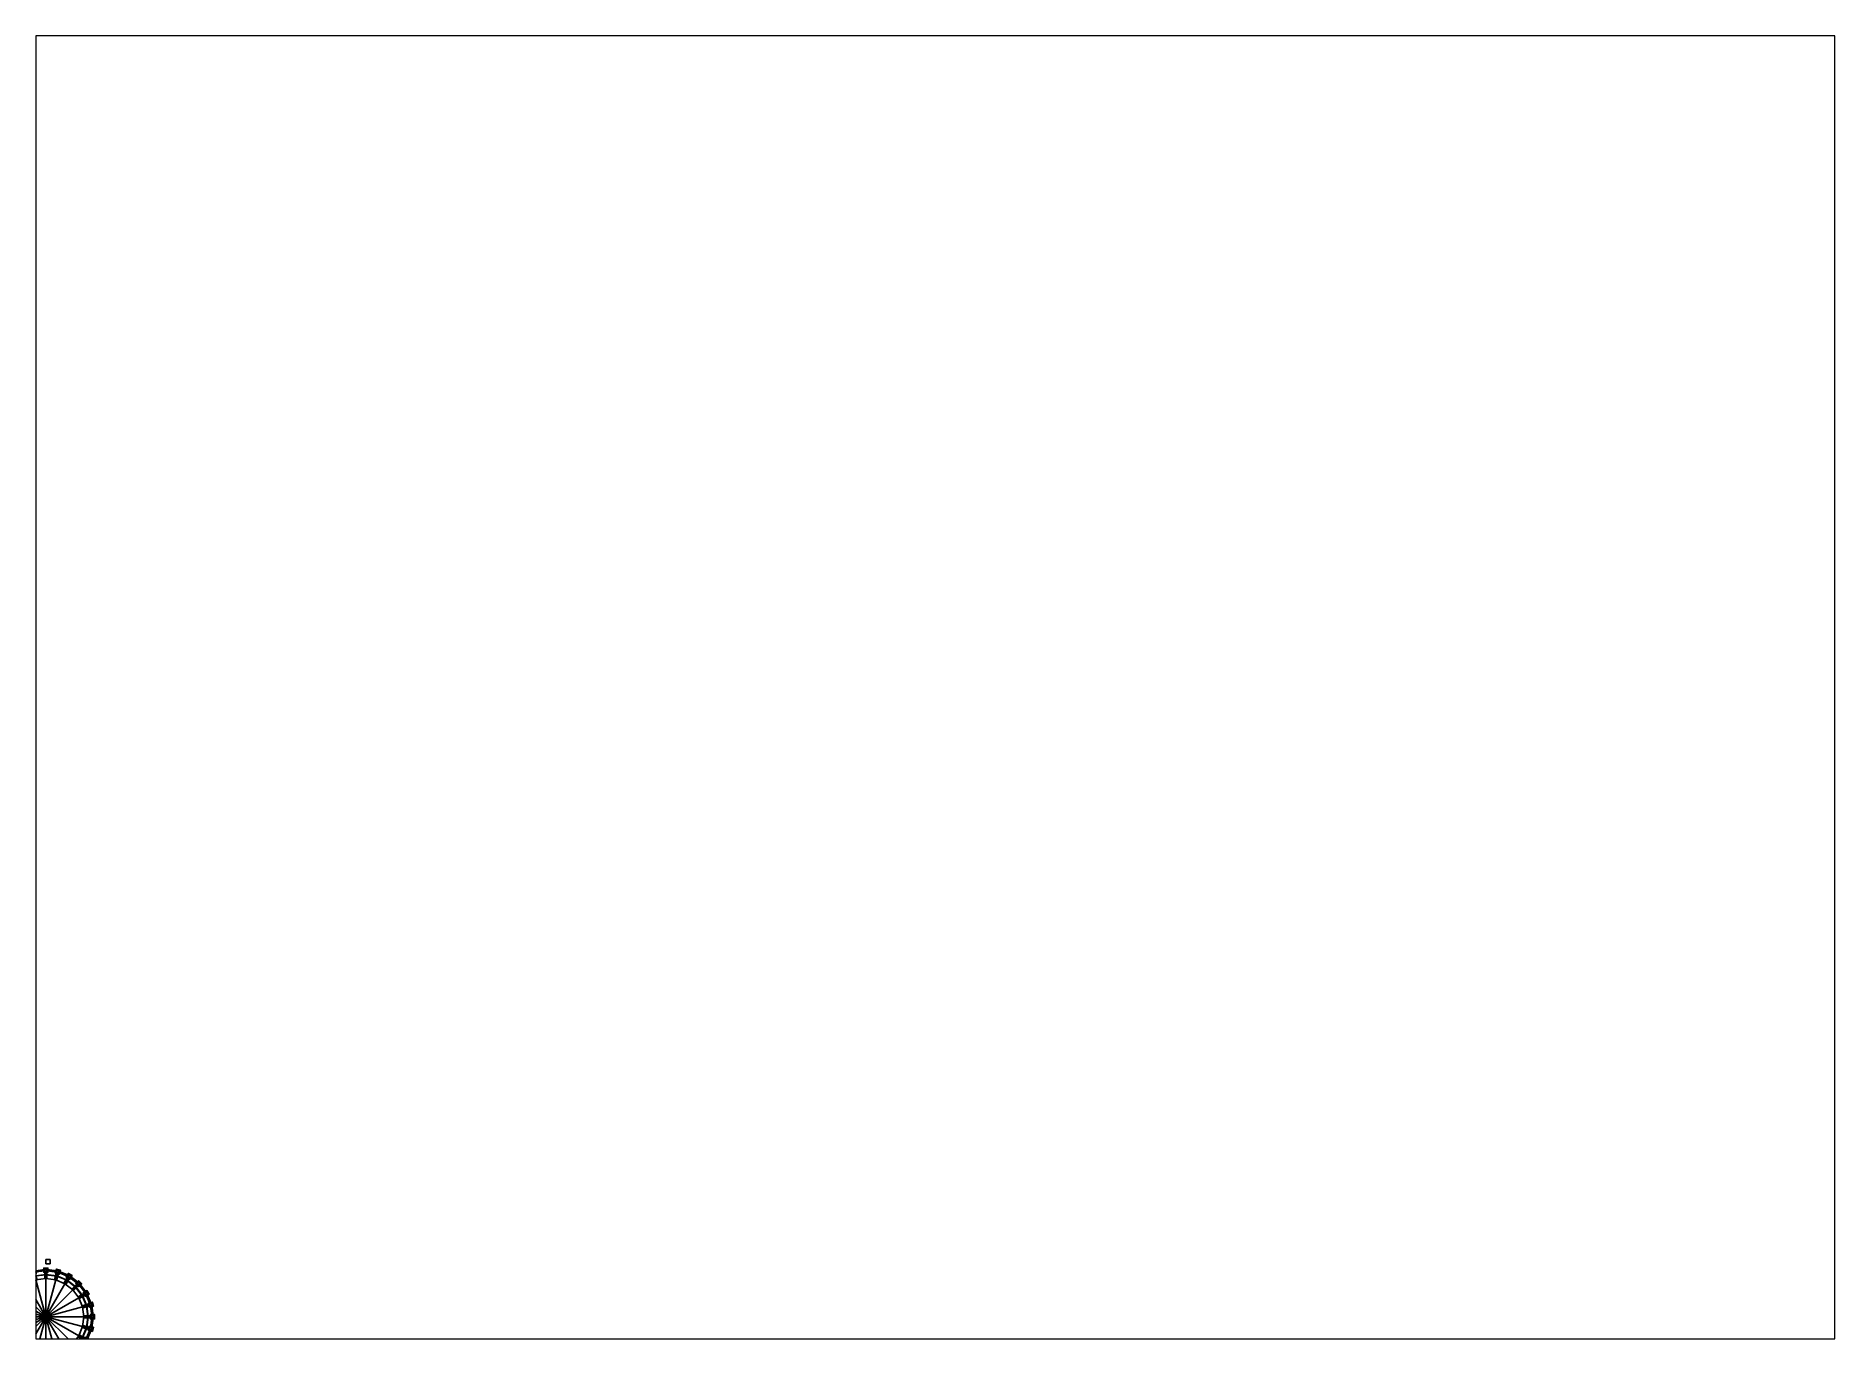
# Paper-space layout 'Layout1' of a CAD drawing. Header units: millimetres. Extents: x 28 to 251, y 20 to 181.
# The model-space entities are those that its viewports show. They can reach past a viewport. Long polylines and large blocks are cut down to what shows.
import ezdxf

# ---------------------------------------------------------------- set-up
doc = ezdxf.new("R2010")
doc.units = ezdxf.units.MM

msp = doc.modelspace()

# ---------------------------------------------------------------- linework, layer by layer
for points in [[(1, 13.5, 1), (1, 13.5), (0, 13.5), (0, 13.5, 1)], [(1, 13.5), (1, 12.5), (0, 12.5), (0, 13.5)], [(0, 13.5), (0, 12.5), (0, 12.5, 1), (0, 13.5, 1)], [(0, 13.5, 1), (0, 12.5, 1), (1, 12.5, 1), (1, 13.5, 1)], [(1, 12.5, 1), (1, 12.5), (1, 13.5), (1, 13.5, 1)], [(-4.5, 7.79, 11.5), (-4.27, 7.89, 11.5), (-5.16, 9.43, 11.5), (-5.59, 9.18, 11.5)], [(-3.13, 10.71, 5), (-5.36, 9.78, 5), (-5.36, 9.78, 5.05), (-3.13, 10.71, 5.05)], [(-3.13, 10.71, 5.05), (-5.36, 9.78, 5.05), (-5.31, 9.69, 5.05), (-3.1, 10.61, 5.05)], [(-5.21, 9.52, 5.5), (-3.05, 10.42, 5.5), (-3.13, 10.71, 5.5), (-5.36, 9.78, 5.5)], [(-3.13, 10.71, 5.45), (-5.36, 9.78, 5.45), (-5.36, 9.78, 5.5), (-3.13, 10.71, 5.5)], [(-3.13, 10.71, 11.05), (-5.36, 9.78, 11.05), (-5.31, 9.69, 11.05), (-3.1, 10.61, 11.05)], [(-3.13, 10.71, 11), (-5.36, 9.78, 11), (-5.36, 9.78, 11.05), (-3.13, 10.71, 11.05)], [(-5.21, 9.52, 11.5), (-3.05, 10.42, 11.5), (-3.13, 10.71, 11.5), (-5.36, 9.78, 11.5)], [(-3.13, 10.71, 11.45), (-5.36, 9.78, 11.45), (-5.36, 9.78, 11.5), (-3.13, 10.71, 11.5)], [(-3.1, 10.61, 5.05), (-5.31, 9.69, 5.05), (-5.31, 9.69, 5.45), (-3.1, 10.61, 5.45)], [(-3.1, 10.61, 11.05), (-5.31, 9.69, 11.05), (-5.31, 9.69, 11.45), (-3.1, 10.61, 11.45)], [(-5.26, 9.61, 5.05), (-3.08, 10.51, 5.05), (-3.08, 10.51, 5.45), (-5.26, 9.61, 5.45)], [(-5.21, 9.52, 5.05), (-3.05, 10.42, 5.05), (-3.08, 10.51, 5.05), (-5.26, 9.61, 5.05)], [(-5.26, 9.61, 11.05), (-3.08, 10.51, 11.05), (-3.08, 10.51, 11.45), (-5.26, 9.61, 11.45)], [(-5.21, 9.52, 11.05), (-3.05, 10.42, 11.05), (-3.08, 10.51, 11.05), (-5.26, 9.61, 11.05)], [(-5.21, 9.52, 5), (-3.05, 10.42, 5), (-3.05, 10.42, 5.05), (-5.21, 9.52, 5.05)], [(-5.21, 9.52, 5.45), (-3.05, 10.42, 5.45), (-3.05, 10.42, 5.5), (-5.21, 9.52, 5.5)], [(-5.21, 9.52, 11), (-3.05, 10.42, 11), (-3.05, 10.42, 11.05), (-5.21, 9.52, 11.05)], [(-5.21, 9.52, 11.45), (-3.05, 10.42, 11.45), (-3.05, 10.42, 11.5), (-5.21, 9.52, 11.5)], [(-4.27, 7.89, 11.5), (-4.27, 7.89, 11.4), (-5.16, 9.43, 11.4), (-5.16, 9.43, 11.5)], [(-2.59, 9.66), (-5, 8.66), (-5, 8.66, 5.5), (-2.59, 9.66, 5.5)], [(-2.59, 9.66, 5.5), (-5, 8.66, 5.5), (-4.5, 7.79, 5.5), (-2.33, 8.69, 5.5)], [(-4.97, 8.62, 5.98), (-4.98, 8.63, 6), (-2.58, 9.63, 6), (-2.58, 9.61, 5.98)], [(-4.98, 8.63, 6), (-4.97, 8.62, 6.02), (-2.58, 9.61, 6.02), (-2.58, 9.63, 6)], [(-4.97, 8.62, 6.48), (-4.98, 8.63, 6.5), (-2.58, 9.63, 6.5), (-2.58, 9.61, 6.48)], [(-4.98, 8.63, 6.5), (-4.97, 8.62, 6.52), (-2.58, 9.61, 6.52), (-2.58, 9.63, 6.5)], [(-4.96, 8.6, 6), (-4.97, 8.62, 5.98), (-2.58, 9.61, 5.98), (-2.57, 9.59, 6)], [(-4.97, 8.62, 6.02), (-4.96, 8.6, 6), (-2.57, 9.59, 6), (-2.58, 9.61, 6.02)], [(-4.96, 8.6, 6.5), (-4.97, 8.62, 6.48), (-2.58, 9.61, 6.48), (-2.57, 9.59, 6.5)], [(-4.97, 8.62, 6.52), (-4.96, 8.6, 6.5), (-2.57, 9.59, 6.5), (-2.58, 9.61, 6.52)], [(-2.33, 8.69, 3.5), (-4.5, 7.79, 3.5), (-4.5, 7.79, 11.5), (-2.33, 8.69, 11.5)], [(-2.33, 8.69, 11.5), (-4.5, 7.79, 11.5), (0, 0, 11.75)], [(-3.46, 10.98, 5.75), (-3.15, 10.8, 6), (-2.67, 10.93, 6), (-2.49, 11.24, 5.75)], [(-3.46, 10.98), (-3.15, 10.8, 0.25), (-2.67, 10.93, 0.25), (-2.49, 11.24)], [(-2.49, 11.24, 5.75), (-2.67, 10.93, 5.5), (-3.15, 10.8, 5.5), (-3.46, 10.98, 5.75)], [(-3.02, 10.32, 6), (-3.15, 10.8, 6), (-3.46, 10.98, 5.75), (-3.2, 10.01, 5.75)], [(-3.02, 10.32, 0.25), (-3.15, 10.8, 0.25), (-3.46, 10.98), (-3.2, 10.01)], [(-3.15, 10.8, 5.5), (-3.02, 10.32, 5.5), (-3.2, 10.01, 5.75), (-3.46, 10.98, 5.75)], [(-2.23, 10.27, 5.75), (-2.54, 10.45, 6), (-3.02, 10.32, 6), (-3.2, 10.01, 5.75)], [(-2.23, 10.27), (-2.54, 10.45, 0.25), (-3.02, 10.32, 0.25), (-3.2, 10.01)], [(-3.2, 10.01, 5.75), (-3.02, 10.32, 5.5), (-2.54, 10.45, 5.5), (-2.23, 10.27, 5.75)], [(-2.67, 10.93, 5.5), (-2.67, 10.93, 5), (-3.15, 10.8, 5), (-3.15, 10.8, 5.5)], [(-2.67, 10.93, 11.5), (-2.67, 10.93, 11), (-3.15, 10.8, 11), (-3.15, 10.8, 11.5)], [(-2.54, 10.45, 11.5), (-2.67, 10.93, 11.5), (-3.15, 10.8, 11.5), (-3.02, 10.32, 11.5)], [(-3.15, 10.8, 0.25), (-3.06, 10.75, 0.25), (-3.06, 10.75, 0.25), (-2.91, 10.87, 0.25)], [(-3.15, 10.8, 6), (-3.06, 10.75, 6), (-3.06, 10.75, 6), (-2.91, 10.87, 6)], [(-3.09, 10.56, 0.25), (-3.06, 10.75, 0.25), (-3.06, 10.75, 0.25), (-3.15, 10.8, 0.25)], [(-3.15, 10.8, 5), (-3.13, 10.71, 5.05), (-3.13, 10.71, 5.45), (-3.15, 10.8, 5.5)], [(-3.15, 10.8, 5), (-3.13, 10.71, 5), (-3.13, 10.71, 5), (-3.13, 10.71, 5.05)], [(-3.15, 10.8, 5.5), (-3.13, 10.71, 5.45), (-3.13, 10.71, 5.45), (-3.13, 10.71, 5.5)], [(-3.09, 10.56, 6), (-3.06, 10.75, 6), (-3.06, 10.75, 6), (-3.15, 10.8, 6)], [(-3.15, 10.8, 11), (-3.13, 10.71, 11.05), (-3.13, 10.71, 11.45), (-3.15, 10.8, 11.5)], [(-3.15, 10.8, 11), (-3.13, 10.71, 11), (-3.13, 10.71, 11), (-3.13, 10.71, 11.05)], [(-3.15, 10.8, 11.5), (-3.13, 10.71, 11.45), (-3.13, 10.71, 11.45), (-3.13, 10.71, 11.5)], [(-3.13, 10.71, 5.05), (-3.1, 10.61, 5.05), (-3.1, 10.61, 5.45), (-3.13, 10.71, 5.45)], [(-3.13, 10.71, 11.05), (-3.1, 10.61, 11.05), (-3.1, 10.61, 11.45), (-3.13, 10.71, 11.45)], [(-3.06, 10.75, 0.25), (-3.09, 10.56, 0.25), (-3.09, 10.56, 5), (-3.06, 10.75, 5)], [(-3.06, 10.75, 6), (-3.09, 10.56, 6), (-3.09, 10.56, 11), (-3.06, 10.75, 11)], [(-3.09, 10.56, 0.25), (-2.97, 10.41, 0.25), (-2.97, 10.41, 5), (-3.09, 10.56, 5)], [(-3.02, 10.32, 0.25), (-2.97, 10.41, 0.25), (-2.97, 10.41, 0.25), (-3.09, 10.56, 0.25)], [(-3.09, 10.56, 6), (-2.97, 10.41, 6), (-2.97, 10.41, 11), (-3.09, 10.56, 11)], [(-3.02, 10.32, 6), (-2.97, 10.41, 6), (-2.97, 10.41, 6), (-3.09, 10.56, 6)], [(-3.08, 10.51, 5.05), (-3.05, 10.42, 5.05), (-3.05, 10.42, 5.45), (-3.08, 10.51, 5.45)], [(-3.08, 10.51, 11.05), (-3.05, 10.42, 11.05), (-3.05, 10.42, 11.45), (-3.08, 10.51, 11.45)], [(-2.91, 10.87, 0.25), (-3.06, 10.75, 0.25), (-3.06, 10.75, 5), (-2.91, 10.87, 5)], [(-2.91, 10.87, 6), (-3.06, 10.75, 6), (-3.06, 10.75, 11), (-2.91, 10.87, 11)], [(-3.05, 10.42, 5.05), (-3.02, 10.32, 5), (-3.02, 10.32, 5.5), (-3.05, 10.42, 5.45)], [(-3.05, 10.42, 5), (-3.02, 10.32, 5), (-3.02, 10.32, 5), (-3.05, 10.42, 5.05)], [(-3.05, 10.42, 5.45), (-3.02, 10.32, 5.5), (-3.02, 10.32, 5.5), (-3.05, 10.42, 5.5)], [(-3.05, 10.42, 11.05), (-3.02, 10.32, 11), (-3.02, 10.32, 11.5), (-3.05, 10.42, 11.45)], [(-3.05, 10.42, 11), (-3.02, 10.32, 11), (-3.02, 10.32, 11), (-3.05, 10.42, 11.05)], [(-3.05, 10.42, 11.45), (-3.02, 10.32, 11.5), (-3.02, 10.32, 11.5), (-3.05, 10.42, 11.5)], [(-3.02, 10.32, 5.4), (-3.02, 10.32, 5), (-2.54, 10.45, 5), (-2.54, 10.45, 5.4)], [(-2.59, 9.66, 5.5), (-2.34, 9.69, 5.5), (-2.54, 10.45, 5.5), (-3.02, 10.32, 5.5)], [(-2.33, 8.69, 11.5), (-2.08, 8.73, 11.5), (-2.54, 10.45, 11.5), (-3.02, 10.32, 11.5)], [(-3.02, 10.32, 11.5), (-3.02, 10.32, 11), (-2.54, 10.45, 11), (-2.54, 10.45, 11.5)], [(-2.78, 10.38, 0.25), (-2.97, 10.41, 0.25), (-2.97, 10.41, 0.25), (-3.02, 10.32, 0.25)], [(-2.78, 10.38, 6), (-2.97, 10.41, 6), (-2.97, 10.41, 6), (-3.02, 10.32, 6)], [(-2.82, 9.56, 5.4), (-2.82, 9.56, 5.5), (-3.02, 10.32, 5.5), (-3.02, 10.32, 5.4)], [(-2.82, 9.56, 5.5), (-2.59, 9.66, 5.5), (-2.59, 9.66, 5.5), (-3.02, 10.32, 5.5)], [(-2.56, 8.6, 11.4), (-2.56, 8.6, 11.5), (-3.02, 10.32, 11.5), (-3.02, 10.32, 11.4)], [(-2.56, 8.6, 11.5), (-2.33, 8.69, 11.5), (-3.02, 10.32, 11.5)], [(-2.97, 10.41, 0.25), (-2.78, 10.38, 0.25), (-2.78, 10.38, 5), (-2.97, 10.41, 5)], [(-2.97, 10.41, 6), (-2.78, 10.38, 6), (-2.78, 10.38, 11), (-2.97, 10.41, 11)], [(-2.91, 10.87, 0.25), (-2.72, 10.84, 0.25), (-2.72, 10.84, 0.25), (-2.67, 10.93, 0.25)], [(-2.91, 10.87, 6), (-2.72, 10.84, 6), (-2.72, 10.84, 6), (-2.67, 10.93, 6)], [(-2.72, 10.84, 0.25), (-2.91, 10.87, 0.25), (-2.91, 10.87, 5), (-2.72, 10.84, 5)], [(-2.72, 10.84, 6), (-2.91, 10.87, 6), (-2.91, 10.87, 11), (-2.72, 10.84, 11)], [(-2.78, 10.38, 0.25), (-2.63, 10.5, 0.25), (-2.63, 10.5, 5), (-2.78, 10.38, 5)], [(-2.54, 10.45, 0.25), (-2.63, 10.5, 0.25), (-2.63, 10.5, 0.25), (-2.78, 10.38, 0.25)], [(-2.78, 10.38, 6), (-2.63, 10.5, 6), (-2.63, 10.5, 11), (-2.78, 10.38, 11)], [(-2.54, 10.45, 6), (-2.63, 10.5, 6), (-2.63, 10.5, 6), (-2.78, 10.38, 6)], [(-2.67, 10.93, 0.25), (-2.72, 10.84, 0.25), (-2.72, 10.84, 0.25), (-2.61, 10.69, 0.25)], [(-2.67, 10.93, 6), (-2.72, 10.84, 6), (-2.72, 10.84, 6), (-2.61, 10.69, 6)], [(-2.61, 10.69, 0.25), (-2.72, 10.84, 0.25), (-2.72, 10.84, 5), (-2.61, 10.69, 5)], [(-2.61, 10.69, 6), (-2.72, 10.84, 6), (-2.72, 10.84, 11), (-2.61, 10.69, 11)], [(-2.49, 11.24, 5.75), (-2.67, 10.93, 6), (-2.54, 10.45, 6), (-2.23, 10.27, 5.75)], [(-2.49, 11.24), (-2.67, 10.93, 0.25), (-2.54, 10.45, 0.25), (-2.23, 10.27)], [(-2.23, 10.27, 5.75), (-2.54, 10.45, 5.5), (-2.67, 10.93, 5.5), (-2.49, 11.24, 5.75)], [(-2.64, 10.83, 5.45), (-2.64, 10.83, 5.05), (-2.67, 10.93, 5), (-2.67, 10.93, 5.5)], [(-2.64, 10.83, 5.05), (-2.64, 10.83, 5), (-2.67, 10.93, 5)], [(-2.64, 10.83, 5.5), (-2.64, 10.83, 5.45), (-2.67, 10.93, 5.5)], [(-2.64, 10.83, 11.45), (-2.64, 10.83, 11.05), (-2.67, 10.93, 11), (-2.67, 10.93, 11.5)], [(-2.64, 10.83, 11.05), (-2.64, 10.83, 11), (-2.67, 10.93, 11)], [(-2.64, 10.83, 11.5), (-2.64, 10.83, 11.45), (-2.67, 10.93, 11.5)], [(-2.57, 10.54, 5.5), (-0.25, 10.85, 5.5), (-0.25, 11.15, 5.5), (-2.64, 10.83, 5.5)], [(-0.25, 11.15, 5.45), (-2.64, 10.83, 5.45), (-2.64, 10.83, 5.5), (-0.25, 11.15, 5.5)], [(-0.25, 11.15, 5), (-2.64, 10.83, 5), (-2.64, 10.83, 5.05), (-0.25, 11.15, 5.05)], [(-0.25, 11.15, 5.05), (-2.64, 10.83, 5.05), (-2.62, 10.74, 5.05), (-0.25, 11.05, 5.05)], [(-0.25, 11.15, 11), (-2.64, 10.83, 11), (-2.64, 10.83, 11.05), (-0.25, 11.15, 11.05)], [(-2.57, 10.54, 11.5), (-0.25, 10.85, 11.5), (-0.25, 11.15, 11.5), (-2.64, 10.83, 11.5)], [(-0.25, 11.15, 11.45), (-2.64, 10.83, 11.45), (-2.64, 10.83, 11.5), (-0.25, 11.15, 11.5)], [(-0.25, 11.15, 11.05), (-2.64, 10.83, 11.05), (-2.62, 10.74, 11.05), (-0.25, 11.05, 11.05)], [(-2.62, 10.74, 5.45), (-2.62, 10.74, 5.05), (-2.64, 10.83, 5.05), (-2.64, 10.83, 5.45)], [(-2.62, 10.74, 11.45), (-2.62, 10.74, 11.05), (-2.64, 10.83, 11.05), (-2.64, 10.83, 11.45)], [(-2.63, 10.5, 0.25), (-2.61, 10.69, 0.25), (-2.61, 10.69, 5), (-2.63, 10.5, 5)], [(-2.61, 10.69, 0.25), (-2.63, 10.5, 0.25), (-2.63, 10.5, 0.25), (-2.54, 10.45, 0.25)], [(-2.63, 10.5, 6), (-2.61, 10.69, 6), (-2.61, 10.69, 11), (-2.63, 10.5, 11)], [(-2.61, 10.69, 6), (-2.63, 10.5, 6), (-2.63, 10.5, 6), (-2.54, 10.45, 6)], [(-0.25, 11.05, 5.05), (-2.62, 10.74, 5.05), (-2.62, 10.74, 5.45), (-0.25, 11.05, 5.45)], [(-0.25, 11.05, 11.05), (-2.62, 10.74, 11.05), (-2.62, 10.74, 11.45), (-0.25, 11.05, 11.45)], [(-2.57, 10.54, 5.05), (-0.25, 10.85, 5.05), (-0.25, 10.95, 5.05), (-2.59, 10.64, 5.05)], [(-2.59, 10.64, 5.05), (-0.25, 10.95, 5.05), (-0.25, 10.95, 5.45), (-2.59, 10.64, 5.45)], [(-2.57, 10.54, 11.05), (-0.25, 10.85, 11.05), (-0.25, 10.95, 11.05), (-2.59, 10.64, 11.05)], [(-2.59, 10.64, 11.05), (-0.25, 10.95, 11.05), (-0.25, 10.95, 11.45), (-2.59, 10.64, 11.45)], [(-2.57, 10.54, 5.45), (-2.57, 10.54, 5.05), (-2.59, 10.64, 5.05), (-2.59, 10.64, 5.45)], [(-2.57, 10.54, 11.45), (-2.57, 10.54, 11.05), (-2.59, 10.64, 11.05), (-2.59, 10.64, 11.45)], [(0, 10), (-2.59, 9.66), (-2.59, 9.66, 5.5), (0, 10, 5.5)], [(0, 10, 5.5), (-2.59, 9.66, 5.5), (-2.33, 8.69, 5.5), (0, 9, 5.5)], [(-2.58, 9.63, 5.5), (-2.59, 9.61, 5.5), (-2.59, 9.61, 6.5), (-2.58, 9.63, 6.5)], [(-2.59, 9.61, 5.5), (-2.57, 9.59, 5.5), (-2.57, 9.59, 6.5), (-2.59, 9.61, 6.5)], [(-2.58, 9.63, 6.5), (-2.58, 9.61, 6.52), (0, 9.95, 6.52), (0, 9.97, 6.5)], [(-2.58, 9.61, 6.48), (-2.58, 9.63, 6.5), (0, 9.97, 6.5), (0, 9.95, 6.48)], [(-2.58, 9.63, 6), (-2.58, 9.61, 6.02), (0, 9.95, 6.02), (0, 9.97, 6)], [(-2.58, 9.61, 5.98), (-2.58, 9.63, 6), (0, 9.97, 6), (0, 9.95, 5.98)], [(-2.58, 9.61, 6.52), (-2.57, 9.59, 6.5), (0, 9.93, 6.5), (0, 9.95, 6.52)], [(-2.57, 9.59, 6.5), (-2.58, 9.61, 6.48), (0, 9.95, 6.48), (0, 9.93, 6.5)], [(-2.58, 9.61, 6.02), (-2.57, 9.59, 6), (0, 9.93, 6), (0, 9.95, 6.02)], [(-2.57, 9.59, 6), (-2.58, 9.61, 5.98), (0, 9.95, 5.98), (0, 9.93, 6)], [(-2.56, 9.62, 5.5), (-2.58, 9.63, 5.5), (-2.58, 9.63, 6.5), (-2.56, 9.62, 6.5)], [(-2.57, 10.54, 5), (-0.25, 10.85, 5), (-0.25, 10.85, 5.05), (-2.57, 10.54, 5.05)], [(-2.57, 10.54, 5.45), (-0.25, 10.85, 5.45), (-0.25, 10.85, 5.5), (-2.57, 10.54, 5.5)], [(-2.57, 10.54, 11), (-0.25, 10.85, 11), (-0.25, 10.85, 11.05), (-2.57, 10.54, 11.05)], [(-2.57, 10.54, 11.45), (-0.25, 10.85, 11.45), (-0.25, 10.85, 11.5), (-2.57, 10.54, 11.5)], [(-2.54, 10.45, 5.5), (-2.54, 10.45, 5), (-2.57, 10.54, 5.05), (-2.57, 10.54, 5.45)], [(-2.54, 10.45, 5), (-2.57, 10.54, 5), (-2.57, 10.54, 5.05)], [(-2.54, 10.45, 5.5), (-2.57, 10.54, 5.45), (-2.57, 10.54, 5.5)], [(-2.54, 10.45, 11.5), (-2.54, 10.45, 11), (-2.57, 10.54, 11.05), (-2.57, 10.54, 11.45)], [(-2.54, 10.45, 11), (-2.57, 10.54, 11), (-2.57, 10.54, 11.05)], [(-2.54, 10.45, 11.5), (-2.57, 10.54, 11.45), (-2.57, 10.54, 11.5)], [(-2.57, 9.59, 5.5), (-2.56, 9.62, 5.5), (-2.56, 9.62, 6.5), (-2.57, 9.59, 6.5)], [(-2.34, 9.69, 5.5), (-2.34, 9.69, 5.4), (-2.54, 10.45, 5.4), (-2.54, 10.45, 5.5)], [(-2.08, 8.73, 11.5), (-2.08, 8.73, 11.4), (-2.54, 10.45, 11.4), (-2.54, 10.45, 11.5)], [(0, 9, 3.5), (-2.33, 8.69, 3.5), (-2.33, 8.69, 11.5), (0, 9, 11.5)], [(0, 9, 11.5), (-2.33, 8.69, 11.5), (0, 0, 11.75)], [(0.5, 11.5, 5.75), (0.25, 11.25, 5.5), (-0.25, 11.25, 5.5), (-0.5, 11.5, 5.75)], [(-0.25, 11.25, 5.5), (-0.25, 10.75, 5.5), (-0.5, 10.5, 5.75), (-0.5, 11.5, 5.75)], [(-0.5, 11.5, 5.75), (-0.25, 11.25, 6), (0.25, 11.25, 6), (0.5, 11.5, 5.75)], [(-0.25, 10.75, 6), (-0.25, 11.25, 6), (-0.5, 11.5, 5.75), (-0.5, 10.5, 5.75)], [(-0.25, 10.75, 0.25), (-0.25, 11.25, 0.25), (-0.5, 11.5), (-0.5, 10.5)], [(-0.5, 11.5), (-0.25, 11.25, 0.25), (0.25, 11.25, 0.25), (0.5, 11.5)], [(-0.5, 10.5, 5.75), (-0.25, 10.75, 5.5), (0.25, 10.75, 5.5), (0.5, 10.5, 5.75)], [(0.5, 10.5, 5.75), (0.25, 10.75, 6), (-0.25, 10.75, 6), (-0.5, 10.5, 5.75)], [(0.5, 10.5), (0.25, 10.75, 0.25), (-0.25, 10.75, 0.25), (-0.5, 10.5)], [(0.25, 11.25, 5.5), (0.25, 11.25, 5), (-0.25, 11.25, 5), (-0.25, 11.25, 5.5)], [(-0.25, 11.25, 6), (-0.18, 11.18, 6), (-0.18, 11.18, 6), (0, 11.25, 6)], [(-0.25, 11, 6), (-0.18, 11.18, 6), (-0.18, 11.18, 6), (-0.25, 11.25, 6)], [(-0.25, 11.25, 5), (-0.25, 11.15, 5.05), (-0.25, 11.15, 5.45), (-0.25, 11.25, 5.5)], [(-0.25, 11.25, 5.5), (-0.25, 11.15, 5.45), (-0.25, 11.15, 5.45), (-0.25, 11.15, 5.5)], [(-0.25, 11.25, 5), (-0.25, 11.15, 5), (-0.25, 11.15, 5), (-0.25, 11.15, 5.05)], [(-0.25, 11.25, 0.25), (-0.18, 11.18, 0.25), (-0.18, 11.18, 0.25), (0, 11.25, 0.25)], [(-0.25, 11, 0.25), (-0.18, 11.18, 0.25), (-0.18, 11.18, 0.25), (-0.25, 11.25, 0.25)], [(-0.25, 11.25, 11), (-0.25, 11.15, 11), (-0.25, 11.15, 11), (-0.25, 11.15, 11.05)], [(0.25, 11.25, 11.5), (0.25, 11.25, 11), (-0.25, 11.25, 11), (-0.25, 11.25, 11.5)], [(-0.25, 11.25, 11), (-0.25, 11.15, 11.05), (-0.25, 11.15, 11.45), (-0.25, 11.25, 11.5)], [(-0.25, 11.25, 11.5), (-0.25, 11.15, 11.45), (-0.25, 11.15, 11.45), (-0.25, 11.15, 11.5)], [(0.25, 10.75, 11.5), (0.25, 11.25, 11.5), (-0.25, 11.25, 11.5), (-0.25, 10.75, 11.5)], [(-0.18, 11.18, 6), (-0.25, 11, 6), (-0.25, 11, 11), (-0.18, 11.18, 11)], [(-0.18, 11.18, 0.25), (-0.25, 11, 0.25), (-0.25, 11, 5), (-0.18, 11.18, 5)], [(-0.25, 11.15, 5.05), (-0.25, 11.05, 5.05), (-0.25, 11.05, 5.45), (-0.25, 11.15, 5.45)], [(-0.25, 11.15, 11.05), (-0.25, 11.05, 11.05), (-0.25, 11.05, 11.45), (-0.25, 11.15, 11.45)], [(-0.25, 11, 6), (-0.18, 10.82, 6), (-0.18, 10.82, 11), (-0.25, 11, 11)], [(-0.25, 11, 0.25), (-0.18, 10.82, 0.25), (-0.18, 10.82, 5), (-0.25, 11, 5)], [(-0.25, 10.75, 6), (-0.18, 10.82, 6), (-0.18, 10.82, 6), (-0.25, 11, 6)], [(-0.25, 10.75, 0.25), (-0.18, 10.82, 0.25), (-0.18, 10.82, 0.25), (-0.25, 11, 0.25)], [(-0.25, 10.95, 5.05), (-0.25, 10.85, 5.05), (-0.25, 10.85, 5.45), (-0.25, 10.95, 5.45)], [(-0.25, 10.95, 11.05), (-0.25, 10.85, 11.05), (-0.25, 10.85, 11.45), (-0.25, 10.95, 11.45)], [(-0.25, 10.85, 5.05), (-0.25, 10.75, 5), (-0.25, 10.75, 5.5), (-0.25, 10.85, 5.45)], [(-0.25, 10.85, 5), (-0.25, 10.75, 5), (-0.25, 10.75, 5), (-0.25, 10.85, 5.05)], [(-0.25, 10.85, 5.45), (-0.25, 10.75, 5.5), (-0.25, 10.75, 5.5), (-0.25, 10.85, 5.5)], [(-0.25, 10.85, 11), (-0.25, 10.75, 11), (-0.25, 10.75, 11), (-0.25, 10.85, 11.05)], [(-0.25, 10.85, 11.05), (-0.25, 10.75, 11), (-0.25, 10.75, 11.5), (-0.25, 10.85, 11.45)], [(-0.25, 10.85, 11.45), (-0.25, 10.75, 11.5), (-0.25, 10.75, 11.5), (-0.25, 10.85, 11.5)], [(0, 10.75, 6), (-0.18, 10.82, 6), (-0.18, 10.82, 6), (-0.25, 10.75, 6)], [(0, 10.75, 0.25), (-0.18, 10.82, 0.25), (-0.18, 10.82, 0.25), (-0.25, 10.75, 0.25)], [(-0.25, 10.75, 5.4), (-0.25, 10.75, 5), (0.25, 10.75, 5), (0.25, 10.75, 5.4)], [(-0.25, 10.75, 11.5), (-0.25, 10.75, 11), (0.25, 10.75, 11), (0.25, 10.75, 11.5)], [(0, 10, 5.5), (0.25, 9.97, 5.5), (0.25, 10.75, 5.5), (-0.25, 10.75, 5.5)], [(-0.25, 9.97, 5.4), (-0.25, 9.97, 5.5), (-0.25, 10.75, 5.5), (-0.25, 10.75, 5.4)], [(-0.25, 9.97, 5.5), (0, 10, 5.5), (0, 10, 5.5), (-0.25, 10.75, 5.5)], [(0, 9, 11.5), (0.25, 8.97, 11.5), (0.25, 10.75, 11.5), (-0.25, 10.75, 11.5)], [(-0.25, 8.97, 11.5), (0, 9, 11.5), (-0.25, 10.75, 11.5)], [(-0.25, 8.97, 11.4), (-0.25, 8.97, 11.5), (-0.25, 10.75, 11.5), (-0.25, 10.75, 11.4)], [(0, 11.25, 6), (-0.18, 11.18, 6), (-0.18, 11.18, 11), (0, 11.25, 11)], [(0, 11.25, 0.25), (-0.18, 11.18, 0.25), (-0.18, 11.18, 5), (0, 11.25, 5)], [(-0.18, 10.82, 6), (0, 10.75, 6), (0, 10.75, 11), (-0.18, 10.82, 11)], [(-0.18, 10.82, 0.25), (0, 10.75, 0.25), (0, 10.75, 5), (-0.18, 10.82, 5)], [(0, 9.97, 5.5), (-0.02, 9.95, 5.5), (-0.02, 9.95, 6.5), (0, 9.97, 6.5)], [(-0.02, 9.95, 5.5), (0, 9.93, 5.5), (0, 9.93, 6.5), (-0.02, 9.95, 6.5)], [(0, 12.5, 1), (0, 12.5), (1, 12.5), (1, 12.5, 1)], [(0.18, 11.18, 6), (0, 11.25, 6), (0, 11.25, 11), (0.18, 11.18, 11)], [(0.18, 11.18, 0.25), (0, 11.25, 0.25), (0, 11.25, 5), (0.18, 11.18, 5)], [(0, 11.25, 6), (0.18, 11.18, 6), (0.18, 11.18, 6), (0.25, 11.25, 6)], [(0, 11.25, 0.25), (0.18, 11.18, 0.25), (0.18, 11.18, 0.25), (0.25, 11.25, 0.25)], [(0, 10.75, 6), (0.18, 10.82, 6), (0.18, 10.82, 11), (0, 10.75, 11)], [(0, 10.75, 0.25), (0.18, 10.82, 0.25), (0.18, 10.82, 5), (0, 10.75, 5)], [(0.25, 10.75, 6), (0.18, 10.82, 6), (0.18, 10.82, 6), (0, 10.75, 6)], [(0.25, 10.75, 0.25), (0.18, 10.82, 0.25), (0.18, 10.82, 0.25), (0, 10.75, 0.25)], [(2.59, 9.66), (0, 10), (0, 10, 5.5), (2.59, 9.66, 5.5)], [(2.59, 9.66, 5.5), (0, 10, 5.5), (0, 9, 5.5), (2.33, 8.69, 5.5)], [(0.02, 9.95, 5.5), (0, 9.97, 5.5), (0, 9.97, 6.5), (0.02, 9.95, 6.5)], [(0, 9.95, 5.98), (0, 9.97, 6), (2.58, 9.63, 6), (2.58, 9.61, 5.98)], [(0, 9.97, 6), (0, 9.95, 6.02), (2.58, 9.61, 6.02), (2.58, 9.63, 6)], [(0, 9.95, 6.48), (0, 9.97, 6.5), (2.58, 9.63, 6.5), (2.58, 9.61, 6.48)], [(0, 9.97, 6.5), (0, 9.95, 6.52), (2.58, 9.61, 6.52), (2.58, 9.63, 6.5)], [(0, 9.93, 5.5), (0.02, 9.95, 5.5), (0.02, 9.95, 6.5), (0, 9.93, 6.5)], [(0, 9.93, 6), (0, 9.95, 5.98), (2.58, 9.61, 5.98), (2.57, 9.59, 6)], [(0, 9.95, 6.02), (0, 9.93, 6), (2.57, 9.59, 6), (2.58, 9.61, 6.02)], [(0, 9.93, 6.5), (0, 9.95, 6.48), (2.58, 9.61, 6.48), (2.57, 9.59, 6.5)], [(0, 9.95, 6.52), (0, 9.93, 6.5), (2.57, 9.59, 6.5), (2.58, 9.61, 6.52)], [(2.33, 8.69, 3.5), (0, 9, 3.5), (0, 9, 11.5), (2.33, 8.69, 11.5)], [(2.33, 8.69, 11.5), (0, 9, 11.5), (0, 0, 11.75)], [(4.5, 7.79, 11.5), (2.33, 8.69, 11.5), (0, 0, 11.75)], [(0.25, 11.25, 6), (0.18, 11.18, 6), (0.18, 11.18, 6), (0.25, 11, 6)], [(0.25, 11.25, 0.25), (0.18, 11.18, 0.25), (0.18, 11.18, 0.25), (0.25, 11, 0.25)], [(0.25, 11, 6), (0.18, 11.18, 6), (0.18, 11.18, 11), (0.25, 11, 11)], [(0.25, 11, 0.25), (0.18, 11.18, 0.25), (0.18, 11.18, 5), (0.25, 11, 5)], [(0.18, 10.82, 6), (0.25, 11, 6), (0.25, 11, 11), (0.18, 10.82, 11)], [(0.18, 10.82, 0.25), (0.25, 11, 0.25), (0.25, 11, 5), (0.18, 10.82, 5)], [(0.25, 11, 6), (0.18, 10.82, 6), (0.18, 10.82, 6), (0.25, 10.75, 6)], [(0.25, 11, 0.25), (0.18, 10.82, 0.25), (0.18, 10.82, 0.25), (0.25, 10.75, 0.25)], [(0.5, 10.5, 5.75), (0.25, 10.75, 5.5), (0.25, 11.25, 5.5), (0.5, 11.5, 5.75)], [(0.5, 11.5, 5.75), (0.25, 11.25, 6), (0.25, 10.75, 6), (0.5, 10.5, 5.75)], [(0.5, 11.5), (0.25, 11.25, 0.25), (0.25, 10.75, 0.25), (0.5, 10.5)], [(0.25, 11.15, 5.05), (0.25, 11.15, 5), (0.25, 11.25, 5)], [(0.25, 11.15, 5.45), (0.25, 11.15, 5.05), (0.25, 11.25, 5), (0.25, 11.25, 5.5)], [(0.25, 11.15, 5.5), (0.25, 11.15, 5.45), (0.25, 11.25, 5.5)], [(0.25, 11.15, 11.5), (0.25, 11.15, 11.45), (0.25, 11.25, 11.5)], [(0.25, 11.15, 11.45), (0.25, 11.15, 11.05), (0.25, 11.25, 11), (0.25, 11.25, 11.5)], [(0.25, 11.15, 11.05), (0.25, 11.15, 11), (0.25, 11.25, 11)], [(0.25, 11.05, 5.45), (0.25, 11.05, 5.05), (0.25, 11.15, 5.05), (0.25, 11.15, 5.45)], [(0.25, 11.05, 11.45), (0.25, 11.05, 11.05), (0.25, 11.15, 11.05), (0.25, 11.15, 11.45)], [(2.64, 10.83, 5), (0.25, 11.15, 5), (0.25, 11.15, 5.05), (2.64, 10.83, 5.05)], [(2.64, 10.83, 5.05), (0.25, 11.15, 5.05), (0.25, 11.05, 5.05), (2.62, 10.74, 5.05)], [(0.25, 10.85, 5.5), (2.57, 10.54, 5.5), (2.64, 10.83, 5.5), (0.25, 11.15, 5.5)], [(2.64, 10.83, 5.45), (0.25, 11.15, 5.45), (0.25, 11.15, 5.5), (2.64, 10.83, 5.5)], [(2.64, 10.83, 11.05), (0.25, 11.15, 11.05), (0.25, 11.05, 11.05), (2.62, 10.74, 11.05)], [(2.64, 10.83, 11), (0.25, 11.15, 11), (0.25, 11.15, 11.05), (2.64, 10.83, 11.05)], [(0.25, 10.85, 11.5), (2.57, 10.54, 11.5), (2.64, 10.83, 11.5), (0.25, 11.15, 11.5)], [(2.64, 10.83, 11.45), (0.25, 11.15, 11.45), (0.25, 11.15, 11.5), (2.64, 10.83, 11.5)], [(2.62, 10.74, 5.05), (0.25, 11.05, 5.05), (0.25, 11.05, 5.45), (2.62, 10.74, 5.45)], [(2.62, 10.74, 11.05), (0.25, 11.05, 11.05), (0.25, 11.05, 11.45), (2.62, 10.74, 11.45)], [(0.25, 10.85, 5.45), (0.25, 10.85, 5.05), (0.25, 10.95, 5.05), (0.25, 10.95, 5.45)], [(0.25, 10.85, 11.45), (0.25, 10.85, 11.05), (0.25, 10.95, 11.05), (0.25, 10.95, 11.45)], [(0.25, 10.95, 5.05), (2.59, 10.64, 5.05), (2.59, 10.64, 5.45), (0.25, 10.95, 5.45)], [(0.25, 10.85, 5.05), (2.57, 10.54, 5.05), (2.59, 10.64, 5.05), (0.25, 10.95, 5.05)], [(0.25, 10.95, 11.05), (2.59, 10.64, 11.05), (2.59, 10.64, 11.45), (0.25, 10.95, 11.45)], [(0.25, 10.85, 11.05), (2.57, 10.54, 11.05), (2.59, 10.64, 11.05), (0.25, 10.95, 11.05)], [(0.25, 10.75, 5.5), (0.25, 10.75, 5), (0.25, 10.85, 5.05), (0.25, 10.85, 5.45)], [(0.25, 10.75, 5), (0.25, 10.85, 5), (0.25, 10.85, 5.05)], [(0.25, 10.75, 5.5), (0.25, 10.85, 5.45), (0.25, 10.85, 5.5)], [(0.25, 10.75, 11.5), (0.25, 10.85, 11.45), (0.25, 10.85, 11.5)], [(0.25, 10.75, 11), (0.25, 10.85, 11), (0.25, 10.85, 11.05)], [(0.25, 10.75, 11.5), (0.25, 10.75, 11), (0.25, 10.85, 11.05), (0.25, 10.85, 11.45)], [(0.25, 10.85, 5), (2.57, 10.54, 5), (2.57, 10.54, 5.05), (0.25, 10.85, 5.05)], [(0.25, 10.85, 5.45), (2.57, 10.54, 5.45), (2.57, 10.54, 5.5), (0.25, 10.85, 5.5)], [(0.25, 10.85, 11), (2.57, 10.54, 11), (2.57, 10.54, 11.05), (0.25, 10.85, 11.05)], [(0.25, 10.85, 11.45), (2.57, 10.54, 11.45), (2.57, 10.54, 11.5), (0.25, 10.85, 11.5)], [(0.25, 9.97, 5.5), (0.25, 9.97, 5.4), (0.25, 10.75, 5.4), (0.25, 10.75, 5.5)], [(0.25, 8.97, 11.5), (0.25, 8.97, 11.4), (0.25, 10.75, 11.4), (0.25, 10.75, 11.5)], [(2.08, 8.73, 11.4), (2.08, 8.73, 11.5), (2.54, 10.45, 11.5), (2.54, 10.45, 11.4)], [(2.08, 8.73, 11.5), (2.33, 8.69, 11.5), (2.54, 10.45, 11.5)], [(2.54, 10.45, 6), (2.67, 10.93, 6), (2.49, 11.24, 5.75), (2.23, 10.27, 5.75)], [(2.54, 10.45, 0.25), (2.67, 10.93, 0.25), (2.49, 11.24), (2.23, 10.27)], [(2.67, 10.93, 5.5), (2.54, 10.45, 5.5), (2.23, 10.27, 5.75), (2.49, 11.24, 5.75)], [(3.2, 10.01, 5.75), (3.02, 10.32, 6), (2.54, 10.45, 6), (2.23, 10.27, 5.75)], [(3.2, 10.01), (3.02, 10.32, 0.25), (2.54, 10.45, 0.25), (2.23, 10.27)], [(2.23, 10.27, 5.75), (2.54, 10.45, 5.5), (3.02, 10.32, 5.5), (3.2, 10.01, 5.75)], [(2.33, 8.69, 11.5), (2.56, 8.6, 11.5), (3.02, 10.32, 11.5), (2.54, 10.45, 11.5)], [(5, 8.66, 5.5), (2.59, 9.66, 5.5), (2.33, 8.69, 5.5), (4.5, 7.79, 5.5)], [(4.5, 7.79, 3.5), (2.33, 8.69, 3.5), (2.33, 8.69, 11.5), (4.5, 7.79, 11.5)], [(2.34, 9.69, 5.4), (2.34, 9.69, 5.5), (2.54, 10.45, 5.5), (2.54, 10.45, 5.4)], [(2.34, 9.69, 5.5), (2.59, 9.66, 5.5), (2.59, 9.66, 5.5), (2.54, 10.45, 5.5)], [(2.49, 11.24, 5.75), (2.67, 10.93, 6), (3.15, 10.8, 6), (3.46, 10.98, 5.75)], [(2.49, 11.24), (2.67, 10.93, 0.25), (3.15, 10.8, 0.25), (3.46, 10.98)], [(3.46, 10.98, 5.75), (3.15, 10.8, 5.5), (2.67, 10.93, 5.5), (2.49, 11.24, 5.75)], [(3.02, 10.32, 11.5), (3.15, 10.8, 11.5), (2.67, 10.93, 11.5), (2.54, 10.45, 11.5)], [(2.54, 10.45, 0.25), (2.63, 10.5, 0.25), (2.63, 10.5, 0.25), (2.61, 10.69, 0.25)], [(2.54, 10.45, 6), (2.63, 10.5, 6), (2.63, 10.5, 6), (2.61, 10.69, 6)], [(2.57, 10.54, 5.05), (2.54, 10.45, 5), (2.54, 10.45, 5.5), (2.57, 10.54, 5.45)], [(2.57, 10.54, 5), (2.54, 10.45, 5), (2.54, 10.45, 5), (2.57, 10.54, 5.05)], [(2.57, 10.54, 5.45), (2.54, 10.45, 5.5), (2.54, 10.45, 5.5), (2.57, 10.54, 5.5)], [(2.57, 10.54, 11.05), (2.54, 10.45, 11), (2.54, 10.45, 11.5), (2.57, 10.54, 11.45)], [(2.57, 10.54, 11), (2.54, 10.45, 11), (2.54, 10.45, 11), (2.57, 10.54, 11.05)], [(2.57, 10.54, 11.45), (2.54, 10.45, 11.5), (2.54, 10.45, 11.5), (2.57, 10.54, 11.5)], [(2.78, 10.38, 0.25), (2.63, 10.5, 0.25), (2.63, 10.5, 0.25), (2.54, 10.45, 0.25)], [(2.78, 10.38, 6), (2.63, 10.5, 6), (2.63, 10.5, 6), (2.54, 10.45, 6)], [(2.54, 10.45, 5.4), (2.54, 10.45, 5), (3.02, 10.32, 5), (3.02, 10.32, 5.4)], [(2.59, 9.66, 5.5), (2.82, 9.56, 5.5), (3.02, 10.32, 5.5), (2.54, 10.45, 5.5)], [(2.54, 10.45, 11.5), (2.54, 10.45, 11), (3.02, 10.32, 11), (3.02, 10.32, 11.5)], [(2.56, 8.6, 11.5), (2.56, 8.6, 11.4), (3.02, 10.32, 11.4), (3.02, 10.32, 11.5)], [(2.58, 9.63, 5.5), (2.56, 9.62, 5.5), (2.56, 9.62, 6.5), (2.58, 9.63, 6.5)], [(2.56, 9.62, 5.5), (2.57, 9.59, 5.5), (2.57, 9.59, 6.5), (2.56, 9.62, 6.5)], [(2.59, 10.64, 5.05), (2.57, 10.54, 5.05), (2.57, 10.54, 5.45), (2.59, 10.64, 5.45)], [(2.59, 10.64, 11.05), (2.57, 10.54, 11.05), (2.57, 10.54, 11.45), (2.59, 10.64, 11.45)], [(2.57, 9.59, 6), (2.58, 9.61, 5.98), (4.97, 8.62, 5.98), (4.96, 8.6, 6)], [(2.58, 9.61, 6.02), (2.57, 9.59, 6), (4.96, 8.6, 6), (4.97, 8.62, 6.02)], [(2.57, 9.59, 6.5), (2.58, 9.61, 6.48), (4.97, 8.62, 6.48), (4.96, 8.6, 6.5)], [(2.58, 9.61, 6.52), (2.57, 9.59, 6.5), (4.96, 8.6, 6.5), (4.97, 8.62, 6.52)], [(2.57, 9.59, 5.5), (2.59, 9.61, 5.5), (2.59, 9.61, 6.5), (2.57, 9.59, 6.5)], [(2.58, 9.61, 5.98), (2.58, 9.63, 6), (4.98, 8.63, 6), (4.97, 8.62, 5.98)], [(2.58, 9.63, 6), (2.58, 9.61, 6.02), (4.97, 8.62, 6.02), (4.98, 8.63, 6)], [(2.58, 9.61, 6.48), (2.58, 9.63, 6.5), (4.98, 8.63, 6.5), (4.97, 8.62, 6.48)], [(2.58, 9.63, 6.5), (2.58, 9.61, 6.52), (4.97, 8.62, 6.52), (4.98, 8.63, 6.5)], [(2.59, 9.61, 5.5), (2.58, 9.63, 5.5), (2.58, 9.63, 6.5), (2.59, 9.61, 6.5)], [(5, 8.66), (2.59, 9.66), (2.59, 9.66, 5.5), (5, 8.66, 5.5)], [(2.61, 10.69, 0.25), (2.72, 10.84, 0.25), (2.72, 10.84, 0.25), (2.67, 10.93, 0.25)], [(2.61, 10.69, 6), (2.72, 10.84, 6), (2.72, 10.84, 6), (2.67, 10.93, 6)], [(2.72, 10.84, 0.25), (2.61, 10.69, 0.25), (2.61, 10.69, 5), (2.72, 10.84, 5)], [(2.72, 10.84, 6), (2.61, 10.69, 6), (2.61, 10.69, 11), (2.72, 10.84, 11)], [(2.61, 10.69, 0.25), (2.63, 10.5, 0.25), (2.63, 10.5, 5), (2.61, 10.69, 5)], [(2.61, 10.69, 6), (2.63, 10.5, 6), (2.63, 10.5, 11), (2.61, 10.69, 11)], [(2.64, 10.83, 5.05), (2.62, 10.74, 5.05), (2.62, 10.74, 5.45), (2.64, 10.83, 5.45)], [(2.64, 10.83, 11.05), (2.62, 10.74, 11.05), (2.62, 10.74, 11.45), (2.64, 10.83, 11.45)], [(2.63, 10.5, 0.25), (2.78, 10.38, 0.25), (2.78, 10.38, 5), (2.63, 10.5, 5)], [(2.63, 10.5, 6), (2.78, 10.38, 6), (2.78, 10.38, 11), (2.63, 10.5, 11)], [(2.67, 10.93, 5), (2.64, 10.83, 5.05), (2.64, 10.83, 5.45), (2.67, 10.93, 5.5)], [(2.67, 10.93, 5), (2.64, 10.83, 5), (2.64, 10.83, 5), (2.64, 10.83, 5.05)], [(2.67, 10.93, 5.5), (2.64, 10.83, 5.45), (2.64, 10.83, 5.45), (2.64, 10.83, 5.5)], [(2.67, 10.93, 11), (2.64, 10.83, 11.05), (2.64, 10.83, 11.45), (2.67, 10.93, 11.5)], [(2.67, 10.93, 11), (2.64, 10.83, 11), (2.64, 10.83, 11), (2.64, 10.83, 11.05)], [(2.67, 10.93, 11.5), (2.64, 10.83, 11.45), (2.64, 10.83, 11.45), (2.64, 10.83, 11.5)], [(2.67, 10.93, 0.25), (2.72, 10.84, 0.25), (2.72, 10.84, 0.25), (2.91, 10.87, 0.25)], [(3.15, 10.8, 5.5), (3.15, 10.8, 5), (2.67, 10.93, 5), (2.67, 10.93, 5.5)], [(2.67, 10.93, 6), (2.72, 10.84, 6), (2.72, 10.84, 6), (2.91, 10.87, 6)], [(3.15, 10.8, 11.5), (3.15, 10.8, 11), (2.67, 10.93, 11), (2.67, 10.93, 11.5)], [(2.91, 10.87, 0.25), (2.72, 10.84, 0.25), (2.72, 10.84, 5), (2.91, 10.87, 5)], [(2.91, 10.87, 6), (2.72, 10.84, 6), (2.72, 10.84, 11), (2.91, 10.87, 11)], [(2.78, 10.38, 0.25), (2.97, 10.41, 0.25), (2.97, 10.41, 5), (2.78, 10.38, 5)], [(3.02, 10.32, 0.25), (2.97, 10.41, 0.25), (2.97, 10.41, 0.25), (2.78, 10.38, 0.25)], [(2.78, 10.38, 6), (2.97, 10.41, 6), (2.97, 10.41, 11), (2.78, 10.38, 11)], [(3.02, 10.32, 6), (2.97, 10.41, 6), (2.97, 10.41, 6), (2.78, 10.38, 6)], [(2.82, 9.56, 5.5), (2.82, 9.56, 5.4), (3.02, 10.32, 5.4), (3.02, 10.32, 5.5)], [(3.06, 10.75, 0.25), (2.91, 10.87, 0.25), (2.91, 10.87, 5), (3.06, 10.75, 5)], [(2.91, 10.87, 0.25), (3.06, 10.75, 0.25), (3.06, 10.75, 0.25), (3.15, 10.8, 0.25)], [(3.06, 10.75, 6), (2.91, 10.87, 6), (2.91, 10.87, 11), (3.06, 10.75, 11)], [(2.91, 10.87, 6), (3.06, 10.75, 6), (3.06, 10.75, 6), (3.15, 10.8, 6)], [(2.97, 10.41, 0.25), (3.09, 10.56, 0.25), (3.09, 10.56, 5), (2.97, 10.41, 5)], [(3.09, 10.56, 0.25), (2.97, 10.41, 0.25), (2.97, 10.41, 0.25), (3.02, 10.32, 0.25)], [(2.97, 10.41, 6), (3.09, 10.56, 6), (3.09, 10.56, 11), (2.97, 10.41, 11)], [(3.09, 10.56, 6), (2.97, 10.41, 6), (2.97, 10.41, 6), (3.02, 10.32, 6)], [(3.46, 10.98, 5.75), (3.15, 10.8, 6), (3.02, 10.32, 6), (3.2, 10.01, 5.75)], [(3.46, 10.98), (3.15, 10.8, 0.25), (3.02, 10.32, 0.25), (3.2, 10.01)], [(3.2, 10.01, 5.75), (3.02, 10.32, 5.5), (3.15, 10.8, 5.5), (3.46, 10.98, 5.75)], [(3.02, 10.32, 5.5), (3.02, 10.32, 5), (3.05, 10.42, 5.05), (3.05, 10.42, 5.45)], [(3.02, 10.32, 5), (3.05, 10.42, 5), (3.05, 10.42, 5.05)], [(3.02, 10.32, 5.5), (3.05, 10.42, 5.45), (3.05, 10.42, 5.5)], [(3.02, 10.32, 11.5), (3.02, 10.32, 11), (3.05, 10.42, 11.05), (3.05, 10.42, 11.45)], [(3.02, 10.32, 11), (3.05, 10.42, 11), (3.05, 10.42, 11.05)], [(3.02, 10.32, 11.5), (3.05, 10.42, 11.45), (3.05, 10.42, 11.5)], [(3.05, 10.42, 5.5), (5.21, 9.52, 5.5), (5.36, 9.78, 5.5), (3.13, 10.71, 5.5)], [(3.05, 10.42, 11.5), (5.21, 9.52, 11.5), (5.36, 9.78, 11.5), (3.13, 10.71, 11.5)], [(3.05, 10.42, 5.05), (5.21, 9.52, 5.05), (5.26, 9.61, 5.05), (3.08, 10.51, 5.05)], [(3.05, 10.42, 11.05), (5.21, 9.52, 11.05), (5.26, 9.61, 11.05), (3.08, 10.51, 11.05)], [(3.05, 10.42, 5.45), (3.05, 10.42, 5.05), (3.08, 10.51, 5.05), (3.08, 10.51, 5.45)], [(3.05, 10.42, 11.45), (3.05, 10.42, 11.05), (3.08, 10.51, 11.05), (3.08, 10.51, 11.45)], [(3.05, 10.42, 5), (5.21, 9.52, 5), (5.21, 9.52, 5.05), (3.05, 10.42, 5.05)], [(3.05, 10.42, 5.45), (5.21, 9.52, 5.45), (5.21, 9.52, 5.5), (3.05, 10.42, 5.5)], [(3.05, 10.42, 11), (5.21, 9.52, 11), (5.21, 9.52, 11.05), (3.05, 10.42, 11.05)], [(3.05, 10.42, 11.45), (5.21, 9.52, 11.45), (5.21, 9.52, 11.5), (3.05, 10.42, 11.5)], [(3.15, 10.8, 0.25), (3.06, 10.75, 0.25), (3.06, 10.75, 0.25), (3.09, 10.56, 0.25)], [(3.15, 10.8, 6), (3.06, 10.75, 6), (3.06, 10.75, 6), (3.09, 10.56, 6)], [(3.09, 10.56, 0.25), (3.06, 10.75, 0.25), (3.06, 10.75, 5), (3.09, 10.56, 5)], [(3.09, 10.56, 6), (3.06, 10.75, 6), (3.06, 10.75, 11), (3.09, 10.56, 11)], [(3.08, 10.51, 5.05), (5.26, 9.61, 5.05), (5.26, 9.61, 5.45), (3.08, 10.51, 5.45)], [(3.08, 10.51, 11.05), (5.26, 9.61, 11.05), (5.26, 9.61, 11.45), (3.08, 10.51, 11.45)], [(5.36, 9.78, 5.05), (3.13, 10.71, 5.05), (3.1, 10.61, 5.05), (5.31, 9.69, 5.05)], [(5.36, 9.78, 11.05), (3.13, 10.71, 11.05), (3.1, 10.61, 11.05), (5.31, 9.69, 11.05)], [(3.1, 10.61, 5.45), (3.1, 10.61, 5.05), (3.13, 10.71, 5.05), (3.13, 10.71, 5.45)], [(3.1, 10.61, 11.45), (3.1, 10.61, 11.05), (3.13, 10.71, 11.05), (3.13, 10.71, 11.45)], [(5.31, 9.69, 5.05), (3.1, 10.61, 5.05), (3.1, 10.61, 5.45), (5.31, 9.69, 5.45)], [(5.31, 9.69, 11.05), (3.1, 10.61, 11.05), (3.1, 10.61, 11.45), (5.31, 9.69, 11.45)], [(3.13, 10.71, 5.45), (3.13, 10.71, 5.05), (3.15, 10.8, 5), (3.15, 10.8, 5.5)], [(3.13, 10.71, 5.05), (3.13, 10.71, 5), (3.15, 10.8, 5)], [(3.13, 10.71, 5.5), (3.13, 10.71, 5.45), (3.15, 10.8, 5.5)], [(3.13, 10.71, 11.45), (3.13, 10.71, 11.05), (3.15, 10.8, 11), (3.15, 10.8, 11.5)], [(3.13, 10.71, 11.05), (3.13, 10.71, 11), (3.15, 10.8, 11)], [(3.13, 10.71, 11.5), (3.13, 10.71, 11.45), (3.15, 10.8, 11.5)], [(5.36, 9.78, 5), (3.13, 10.71, 5), (3.13, 10.71, 5.05), (5.36, 9.78, 5.05)], [(5.36, 9.78, 5.45), (3.13, 10.71, 5.45), (3.13, 10.71, 5.5), (5.36, 9.78, 5.5)], [(5.36, 9.78, 11), (3.13, 10.71, 11), (3.13, 10.71, 11.05), (5.36, 9.78, 11.05)], [(5.36, 9.78, 11.45), (3.13, 10.71, 11.45), (3.13, 10.71, 11.5), (5.36, 9.78, 11.5)], [(4.27, 7.89, 11.4), (4.27, 7.89, 11.5), (5.16, 9.43, 11.5), (5.16, 9.43, 11.4)], [(4.27, 7.89, 11.5), (4.5, 7.79, 11.5), (5.16, 9.43, 11.5)], [(4.5, 7.79, 11.5), (4.7, 7.64, 11.5), (5.59, 9.18, 11.5), (5.16, 9.43, 11.5)], [(7.07, 7.07, 5.5), (5, 8.66, 5.5), (4.5, 7.79, 5.5), (6.36, 6.36, 5.5)], [(4.7, 7.64, 11.5), (4.7, 7.64, 11.4), (5.59, 9.18, 11.4), (5.59, 9.18, 11.5)], [(4.77, 8.76, 5.4), (4.77, 8.76, 5.5), (5.16, 9.43, 5.5), (5.16, 9.43, 5.4)], [(4.77, 8.76, 5.5), (5, 8.66, 5.5), (5, 8.66, 5.5), (5.16, 9.43, 5.5)], [(5.16, 9.43, 6), (5.41, 9.87, 6), (5.32, 10.21, 5.75), (4.82, 9.34, 5.75)], [(5.16, 9.43, 0.25), (5.41, 9.87, 0.25), (5.32, 10.21), (4.82, 9.34)], [(5.41, 9.87, 5.5), (5.16, 9.43, 5.5), (4.82, 9.34, 5.75), (5.32, 10.21, 5.75)], [(5.68, 8.84, 5.75), (5.59, 9.18, 6), (5.16, 9.43, 6), (4.82, 9.34, 5.75)], [(5.68, 8.84), (5.59, 9.18, 0.25), (5.16, 9.43, 0.25), (4.82, 9.34)], [(4.82, 9.34, 5.75), (5.16, 9.43, 5.5), (5.59, 9.18, 5.5), (5.68, 8.84, 5.75)], [(4.96, 8.63, 5.5), (4.96, 8.6, 5.5), (4.96, 8.6, 6.5), (4.96, 8.63, 6.5)], [(4.98, 8.63, 5.5), (4.96, 8.63, 5.5), (4.96, 8.63, 6.5), (4.98, 8.63, 6.5)], [(4.96, 8.6, 6), (4.97, 8.62, 5.98), (7.04, 7.04, 5.98), (7.02, 7.02, 6)], [(4.97, 8.62, 6.02), (4.96, 8.6, 6), (7.02, 7.02, 6), (7.04, 7.04, 6.02)], [(4.96, 8.6, 6.5), (4.97, 8.62, 6.48), (7.04, 7.04, 6.48), (7.02, 7.02, 6.5)], [(4.97, 8.62, 6.52), (4.96, 8.6, 6.5), (7.02, 7.02, 6.5), (7.04, 7.04, 6.52)], [(4.96, 8.6, 5.5), (4.99, 8.61, 5.5), (4.99, 8.61, 6.5), (4.96, 8.6, 6.5)], [(4.97, 8.62, 5.98), (4.98, 8.63, 6), (7.05, 7.05, 6), (7.04, 7.04, 5.98)], [(4.98, 8.63, 6), (4.97, 8.62, 6.02), (7.04, 7.04, 6.02), (7.05, 7.05, 6)], [(4.97, 8.62, 6.48), (4.98, 8.63, 6.5), (7.05, 7.05, 6.5), (7.04, 7.04, 6.48)], [(4.98, 8.63, 6.5), (4.97, 8.62, 6.52), (7.04, 7.04, 6.52), (7.05, 7.05, 6.5)], [(4.99, 8.61, 5.5), (4.98, 8.63, 5.5), (4.98, 8.63, 6.5), (4.99, 8.61, 6.5)], [(5, 8.66, 5.5), (5.2, 8.51, 5.5), (5.59, 9.18, 5.5), (5.16, 9.43, 5.5)], [(7.07, 7.07), (5, 8.66), (5, 8.66, 5.5), (7.07, 7.07, 5.5)], [(5.59, 9.18, 11.5), (5.84, 9.62, 11.5), (5.41, 9.87, 11.5), (5.16, 9.43, 11.5)], [(5.16, 9.43, 0.25), (5.26, 9.46, 0.25), (5.26, 9.46, 0.25), (5.28, 9.65, 0.25)], [(5.16, 9.43, 6), (5.26, 9.46, 6), (5.26, 9.46, 6), (5.28, 9.65, 6)], [(5.21, 9.52, 5.05), (5.16, 9.43, 5), (5.16, 9.43, 5.5), (5.21, 9.52, 5.45)], [(5.21, 9.52, 5), (5.16, 9.43, 5), (5.16, 9.43, 5), (5.21, 9.52, 5.05)], [(5.21, 9.52, 5.45), (5.16, 9.43, 5.5), (5.16, 9.43, 5.5), (5.21, 9.52, 5.5)], [(5.21, 9.52, 11.05), (5.16, 9.43, 11), (5.16, 9.43, 11.5), (5.21, 9.52, 11.45)], [(5.21, 9.52, 11), (5.16, 9.43, 11), (5.16, 9.43, 11), (5.21, 9.52, 11.05)], [(5.21, 9.52, 11.45), (5.16, 9.43, 11.5), (5.16, 9.43, 11.5), (5.21, 9.52, 11.5)], [(5.37, 9.31, 0.25), (5.26, 9.46, 0.25), (5.26, 9.46, 0.25), (5.16, 9.43, 0.25)], [(5.37, 9.31, 6), (5.26, 9.46, 6), (5.26, 9.46, 6), (5.16, 9.43, 6)], [(5.16, 9.43, 5.4), (5.16, 9.43, 5), (5.59, 9.18, 5), (5.59, 9.18, 5.4)], [(5.16, 9.43, 11.5), (5.16, 9.43, 11), (5.59, 9.18, 11), (5.59, 9.18, 11.5)], [(5.2, 8.51, 5.5), (5.2, 8.51, 5.4), (5.59, 9.18, 5.4), (5.59, 9.18, 5.5)], [(5.26, 9.61, 5.05), (5.21, 9.52, 5.05), (5.21, 9.52, 5.45), (5.26, 9.61, 5.45)], [(5.26, 9.61, 11.05), (5.21, 9.52, 11.05), (5.21, 9.52, 11.45), (5.26, 9.61, 11.45)], [(5.28, 9.65, 0.25), (5.26, 9.46, 0.25), (5.26, 9.46, 5), (5.28, 9.65, 5)], [(5.28, 9.65, 6), (5.26, 9.46, 6), (5.26, 9.46, 11), (5.28, 9.65, 11)], [(5.26, 9.46, 0.25), (5.37, 9.31, 0.25), (5.37, 9.31, 5), (5.26, 9.46, 5)], [(5.26, 9.46, 6), (5.37, 9.31, 6), (5.37, 9.31, 11), (5.26, 9.46, 11)], [(5.28, 9.65, 0.25), (5.44, 9.77, 0.25), (5.44, 9.77, 0.25), (5.41, 9.87, 0.25)], [(5.28, 9.65, 6), (5.44, 9.77, 6), (5.44, 9.77, 6), (5.41, 9.87, 6)], [(5.44, 9.77, 0.25), (5.28, 9.65, 0.25), (5.28, 9.65, 5), (5.44, 9.77, 5)], [(5.44, 9.77, 6), (5.28, 9.65, 6), (5.28, 9.65, 11), (5.44, 9.77, 11)], [(5.36, 9.78, 5.05), (5.31, 9.69, 5.05), (5.31, 9.69, 5.45), (5.36, 9.78, 5.45)], [(5.36, 9.78, 11.05), (5.31, 9.69, 11.05), (5.31, 9.69, 11.45), (5.36, 9.78, 11.45)], [(5.32, 10.21, 5.75), (5.41, 9.87, 6), (5.84, 9.62, 6), (6.18, 9.71, 5.75)], [(5.32, 10.21), (5.41, 9.87, 0.25), (5.84, 9.62, 0.25), (6.18, 9.71)], [(6.18, 9.71, 5.75), (5.84, 9.62, 5.5), (5.41, 9.87, 5.5), (5.32, 10.21, 5.75)], [(5.41, 9.87, 5), (5.36, 9.78, 5.05), (5.36, 9.78, 5.45), (5.41, 9.87, 5.5)], [(5.41, 9.87, 5), (5.36, 9.78, 5), (5.36, 9.78, 5), (5.36, 9.78, 5.05)], [(5.41, 9.87, 5.5), (5.36, 9.78, 5.45), (5.36, 9.78, 5.45), (5.36, 9.78, 5.5)], [(5.41, 9.87, 11), (5.36, 9.78, 11.05), (5.36, 9.78, 11.45), (5.41, 9.87, 11.5)], [(5.41, 9.87, 11), (5.36, 9.78, 11), (5.36, 9.78, 11), (5.36, 9.78, 11.05)], [(5.41, 9.87, 11.5), (5.36, 9.78, 11.45), (5.36, 9.78, 11.45), (5.36, 9.78, 11.5)], [(5.37, 9.31, 0.25), (5.56, 9.28, 0.25), (5.56, 9.28, 5), (5.37, 9.31, 5)], [(5.59, 9.18, 0.25), (5.56, 9.28, 0.25), (5.56, 9.28, 0.25), (5.37, 9.31, 0.25)], [(5.37, 9.31, 6), (5.56, 9.28, 6), (5.56, 9.28, 11), (5.37, 9.31, 11)], [(5.59, 9.18, 6), (5.56, 9.28, 6), (5.56, 9.28, 6), (5.37, 9.31, 6)], [(5.41, 9.87, 0.25), (5.44, 9.77, 0.25), (5.44, 9.77, 0.25), (5.62, 9.74, 0.25)], [(5.84, 9.62, 5.5), (5.84, 9.62, 5), (5.41, 9.87, 5), (5.41, 9.87, 5.5)], [(5.41, 9.87, 6), (5.44, 9.77, 6), (5.44, 9.77, 6), (5.62, 9.74, 6)], [(5.84, 9.62, 11.5), (5.84, 9.62, 11), (5.41, 9.87, 11), (5.41, 9.87, 11.5)], [(5.62, 9.74, 0.25), (5.44, 9.77, 0.25), (5.44, 9.77, 5), (5.62, 9.74, 5)], [(5.62, 9.74, 6), (5.44, 9.77, 6), (5.44, 9.77, 11), (5.62, 9.74, 11)], [(5.56, 9.28, 0.25), (5.72, 9.4, 0.25), (5.72, 9.4, 5), (5.56, 9.28, 5)], [(5.72, 9.4, 0.25), (5.56, 9.28, 0.25), (5.56, 9.28, 0.25), (5.59, 9.18, 0.25)], [(5.56, 9.28, 6), (5.72, 9.4, 6), (5.72, 9.4, 11), (5.56, 9.28, 11)], [(5.72, 9.4, 6), (5.56, 9.28, 6), (5.56, 9.28, 6), (5.59, 9.18, 6)], [(6.18, 9.71, 5.75), (5.84, 9.62, 6), (5.59, 9.18, 6), (5.68, 8.84, 5.75)], [(6.18, 9.71), (5.84, 9.62, 0.25), (5.59, 9.18, 0.25), (5.68, 8.84)], [(5.68, 8.84, 5.75), (5.59, 9.18, 5.5), (5.84, 9.62, 5.5), (6.18, 9.71, 5.75)], [(5.59, 9.18, 5.5), (5.59, 9.18, 5), (5.64, 9.27, 5.05), (5.64, 9.27, 5.45)], [(5.59, 9.18, 5), (5.64, 9.27, 5), (5.64, 9.27, 5.05)], [(5.59, 9.18, 5.5), (5.64, 9.27, 5.45), (5.64, 9.27, 5.5)], [(5.59, 9.18, 11.5), (5.59, 9.18, 11), (5.64, 9.27, 11.05), (5.64, 9.27, 11.45)], [(5.59, 9.18, 11), (5.64, 9.27, 11), (5.64, 9.27, 11.05)], [(5.59, 9.18, 11.5), (5.64, 9.27, 11.45), (5.64, 9.27, 11.5)], [(5.74, 9.59, 0.25), (5.62, 9.74, 0.25), (5.62, 9.74, 5), (5.74, 9.59, 5)], [(5.62, 9.74, 0.25), (5.74, 9.59, 0.25), (5.74, 9.59, 0.25), (5.84, 9.62, 0.25)], [(5.74, 9.59, 6), (5.62, 9.74, 6), (5.62, 9.74, 11), (5.74, 9.59, 11)], [(5.62, 9.74, 6), (5.74, 9.59, 6), (5.74, 9.59, 6), (5.84, 9.62, 6)], [(5.64, 9.27, 5.5), (7.5, 7.85, 5.5), (7.71, 8.06, 5.5), (5.79, 9.53, 5.5)], [(5.64, 9.27, 11.5), (7.5, 7.85, 11.5), (7.71, 8.06, 11.5), (5.79, 9.53, 11.5)], [(5.64, 9.27, 5.05), (7.5, 7.85, 5.05), (7.57, 7.92, 5.05), (5.69, 9.36, 5.05)], [(5.64, 9.27, 11.05), (7.5, 7.85, 11.05), (7.57, 7.92, 11.05), (5.69, 9.36, 11.05)], [(5.64, 9.27, 5.45), (5.64, 9.27, 5.05), (5.69, 9.36, 5.05), (5.69, 9.36, 5.45)], [(5.64, 9.27, 11.45), (5.64, 9.27, 11.05), (5.69, 9.36, 11.05), (5.69, 9.36, 11.45)], [(5.64, 9.27, 5), (7.5, 7.85, 5), (7.5, 7.85, 5.05), (5.64, 9.27, 5.05)], [(5.64, 9.27, 5.45), (7.5, 7.85, 5.45), (7.5, 7.85, 5.5), (5.64, 9.27, 5.5)], [(5.64, 9.27, 11), (7.5, 7.85, 11), (7.5, 7.85, 11.05), (5.64, 9.27, 11.05)], [(5.64, 9.27, 11.45), (7.5, 7.85, 11.45), (7.5, 7.85, 11.5), (5.64, 9.27, 11.5)], [(5.69, 9.36, 5.05), (7.57, 7.92, 5.05), (7.57, 7.92, 5.45), (5.69, 9.36, 5.45)], [(5.69, 9.36, 11.05), (7.57, 7.92, 11.05), (7.57, 7.92, 11.45), (5.69, 9.36, 11.45)], [(5.84, 9.62, 0.25), (5.74, 9.59, 0.25), (5.74, 9.59, 0.25), (5.72, 9.4, 0.25)], [(5.84, 9.62, 6), (5.74, 9.59, 6), (5.74, 9.59, 6), (5.72, 9.4, 6)], [(5.72, 9.4, 0.25), (5.74, 9.59, 0.25), (5.74, 9.59, 5), (5.72, 9.4, 5)], [(5.72, 9.4, 6), (5.74, 9.59, 6), (5.74, 9.59, 11), (5.72, 9.4, 11)], [(7.71, 8.06, 5.05), (5.79, 9.53, 5.05), (5.74, 9.44, 5.05), (7.64, 7.99, 5.05)], [(7.71, 8.06, 11.05), (5.79, 9.53, 11.05), (5.74, 9.44, 11.05), (7.64, 7.99, 11.05)], [(5.74, 9.44, 5.45), (5.74, 9.44, 5.05), (5.79, 9.53, 5.05), (5.79, 9.53, 5.45)], [(5.74, 9.44, 11.45), (5.74, 9.44, 11.05), (5.79, 9.53, 11.05), (5.79, 9.53, 11.45)], [(7.64, 7.99, 5.05), (5.74, 9.44, 5.05), (5.74, 9.44, 5.45), (7.64, 7.99, 5.45)], [(7.64, 7.99, 11.05), (5.74, 9.44, 11.05), (5.74, 9.44, 11.45), (7.64, 7.99, 11.45)], [(5.79, 9.53, 5.45), (5.79, 9.53, 5.05), (5.84, 9.62, 5), (5.84, 9.62, 5.5)], [(5.79, 9.53, 5.05), (5.79, 9.53, 5), (5.84, 9.62, 5)], [(5.79, 9.53, 5.5), (5.79, 9.53, 5.45), (5.84, 9.62, 5.5)], [(5.79, 9.53, 11.45), (5.79, 9.53, 11.05), (5.84, 9.62, 11), (5.84, 9.62, 11.5)], [(5.79, 9.53, 11.05), (5.79, 9.53, 11), (5.84, 9.62, 11)], [(5.79, 9.53, 11.5), (5.79, 9.53, 11.45), (5.84, 9.62, 11.5)], [(7.71, 8.06, 5), (5.79, 9.53, 5), (5.79, 9.53, 5.05), (7.71, 8.06, 5.05)], [(7.71, 8.06, 5.45), (5.79, 9.53, 5.45), (5.79, 9.53, 5.5), (7.71, 8.06, 5.5)], [(7.71, 8.06, 11), (5.79, 9.53, 11), (5.79, 9.53, 11.05), (7.71, 8.06, 11.05)], [(7.71, 8.06, 11.45), (5.79, 9.53, 11.45), (5.79, 9.53, 11.5), (7.71, 8.06, 11.5)], [(-7.79, 4.5, 11.5), (-8.69, 2.33, 11.5), (0, 0, 11.75)], [(-6.36, 6.36, 11.5), (-7.79, 4.5, 11.5), (0, 0, 11.75)], [(-4.5, 7.79, 11.5), (-6.36, 6.36, 11.5), (0, 0, 11.75)], [(6.36, 6.36, 11.5), (4.5, 7.79, 11.5), (0, 0, 11.75)], [(7.79, 4.5, 11.5), (6.36, 6.36, 11.5), (0, 0, 11.75)], [(8.69, 2.33, 11.5), (7.79, 4.5, 11.5), (0, 0, 11.75)], [(6.36, 6.36, 3.5), (4.5, 7.79, 3.5), (4.5, 7.79, 11.5), (6.36, 6.36, 11.5)], [(6.16, 6.52, 11.4), (6.16, 6.52, 11.5), (7.42, 7.78, 11.5), (7.42, 7.78, 11.4)], [(6.16, 6.52, 11.5), (6.36, 6.36, 11.5), (7.42, 7.78, 11.5)], [(6.36, 6.36, 11.5), (6.52, 6.16, 11.5), (7.78, 7.42, 11.5), (7.42, 7.78, 11.5)], [(8.66, 5, 5.5), (7.07, 7.07, 5.5), (6.36, 6.36, 5.5), (7.79, 4.5, 5.5)], [(7.79, 4.5, 3.5), (6.36, 6.36, 3.5), (6.36, 6.36, 11.5), (7.79, 4.5, 11.5)], [(6.52, 6.16, 11.5), (6.52, 6.16, 11.4), (7.78, 7.42, 11.4), (7.78, 7.42, 11.5)], [(6.87, 7.22, 5.4), (6.87, 7.22, 5.5), (7.42, 7.78, 5.5), (7.42, 7.78, 5.4)], [(6.87, 7.22, 5.5), (7.07, 7.07, 5.5), (7.07, 7.07, 5.5), (7.42, 7.78, 5.5)], [(7.02, 7.05, 5.5), (7.02, 7.02, 5.5), (7.02, 7.02, 6.5), (7.02, 7.05, 6.5)], [(7.05, 7.05, 5.5), (7.02, 7.05, 5.5), (7.02, 7.05, 6.5), (7.05, 7.05, 6.5)], [(7.02, 7.02, 6), (7.04, 7.04, 5.98), (8.62, 4.97, 5.98), (8.6, 4.96, 6)], [(7.04, 7.04, 6.02), (7.02, 7.02, 6), (8.6, 4.96, 6), (8.62, 4.97, 6.02)], [(7.02, 7.02, 6.5), (7.04, 7.04, 6.48), (8.62, 4.97, 6.48), (8.6, 4.96, 6.5)], [(7.04, 7.04, 6.52), (7.02, 7.02, 6.5), (8.6, 4.96, 6.5), (8.62, 4.97, 6.52)], [(7.02, 7.02, 5.5), (7.05, 7.02, 5.5), (7.05, 7.02, 6.5), (7.02, 7.02, 6.5)], [(7.04, 7.04, 5.98), (7.05, 7.05, 6), (8.63, 4.98, 6), (8.62, 4.97, 5.98)], [(7.05, 7.05, 6), (7.04, 7.04, 6.02), (8.62, 4.97, 6.02), (8.63, 4.98, 6)], [(7.04, 7.04, 6.48), (7.05, 7.05, 6.5), (8.63, 4.98, 6.5), (8.62, 4.97, 6.48)], [(7.05, 7.05, 6.5), (7.04, 7.04, 6.52), (8.62, 4.97, 6.52), (8.63, 4.98, 6.5)], [(7.05, 7.02, 5.5), (7.05, 7.05, 5.5), (7.05, 7.05, 6.5), (7.05, 7.02, 6.5)], [(7.42, 7.78, 6), (7.78, 8.13, 6), (7.78, 8.49, 5.75), (7.07, 7.78, 5.75)], [(7.42, 7.78, 0.25), (7.78, 8.13, 0.25), (7.78, 8.49), (7.07, 7.78)], [(7.78, 8.13, 5.5), (7.42, 7.78, 5.5), (7.07, 7.78, 5.75), (7.78, 8.49, 5.75)], [(7.78, 7.07, 5.75), (7.78, 7.42, 6), (7.42, 7.78, 6), (7.07, 7.78, 5.75)], [(7.78, 7.07), (7.78, 7.42, 0.25), (7.42, 7.78, 0.25), (7.07, 7.78)], [(7.07, 7.78, 5.75), (7.42, 7.78, 5.5), (7.78, 7.42, 5.5), (7.78, 7.07, 5.75)], [(7.07, 7.07, 5.5), (7.22, 6.87, 5.5), (7.78, 7.42, 5.5), (7.42, 7.78, 5.5)], [(8.66, 5), (7.07, 7.07), (7.07, 7.07, 5.5), (8.66, 5, 5.5)], [(7.22, 6.87, 5.5), (7.22, 6.87, 5.4), (7.78, 7.42, 5.4), (7.78, 7.42, 5.5)], [(7.78, 7.42, 11.5), (8.13, 7.78, 11.5), (7.78, 8.13, 11.5), (7.42, 7.78, 11.5)], [(7.42, 7.78, 0.25), (7.53, 7.78, 0.25), (7.53, 7.78, 0.25), (7.6, 7.95, 0.25)], [(7.42, 7.78, 6), (7.53, 7.78, 6), (7.53, 7.78, 6), (7.6, 7.95, 6)], [(7.5, 7.85, 5.05), (7.42, 7.78, 5), (7.42, 7.78, 5.5), (7.5, 7.85, 5.45)], [(7.5, 7.85, 5), (7.42, 7.78, 5), (7.42, 7.78, 5), (7.5, 7.85, 5.05)], [(7.5, 7.85, 5.45), (7.42, 7.78, 5.5), (7.42, 7.78, 5.5), (7.5, 7.85, 5.5)], [(7.5, 7.85, 11.05), (7.42, 7.78, 11), (7.42, 7.78, 11.5), (7.5, 7.85, 11.45)], [(7.5, 7.85, 11), (7.42, 7.78, 11), (7.42, 7.78, 11), (7.5, 7.85, 11.05)], [(7.5, 7.85, 11.45), (7.42, 7.78, 11.5), (7.42, 7.78, 11.5), (7.5, 7.85, 11.5)], [(7.6, 7.6, 0.25), (7.53, 7.78, 0.25), (7.53, 7.78, 0.25), (7.42, 7.78, 0.25)], [(7.42, 7.78, 5.4), (7.42, 7.78, 5), (7.78, 7.42, 5), (7.78, 7.42, 5.4)], [(7.6, 7.6, 6), (7.53, 7.78, 6), (7.53, 7.78, 6), (7.42, 7.78, 6)], [(7.42, 7.78, 11.5), (7.42, 7.78, 11), (7.78, 7.42, 11), (7.78, 7.42, 11.5)], [(7.57, 7.92, 5.05), (7.5, 7.85, 5.05), (7.5, 7.85, 5.45), (7.57, 7.92, 5.45)], [(7.57, 7.92, 11.05), (7.5, 7.85, 11.05), (7.5, 7.85, 11.45), (7.57, 7.92, 11.45)], [(7.6, 7.95, 0.25), (7.53, 7.78, 0.25), (7.53, 7.78, 5), (7.6, 7.95, 5)], [(7.6, 7.95, 6), (7.53, 7.78, 6), (7.53, 7.78, 11), (7.6, 7.95, 11)], [(7.53, 7.78, 0.25), (7.6, 7.6, 0.25), (7.6, 7.6, 5), (7.53, 7.78, 5)], [(7.53, 7.78, 6), (7.6, 7.6, 6), (7.6, 7.6, 11), (7.53, 7.78, 11)], [(7.6, 7.95, 0.25), (7.78, 8.03, 0.25), (7.78, 8.03, 0.25), (7.78, 8.13, 0.25)], [(7.6, 7.95, 6), (7.78, 8.03, 6), (7.78, 8.03, 6), (7.78, 8.13, 6)], [(7.78, 8.03, 0.25), (7.6, 7.95, 0.25), (7.6, 7.95, 5), (7.78, 8.03, 5)], [(7.78, 8.03, 6), (7.6, 7.95, 6), (7.6, 7.95, 11), (7.78, 8.03, 11)], [(7.6, 7.6, 0.25), (7.78, 7.53, 0.25), (7.78, 7.53, 5), (7.6, 7.6, 5)], [(7.78, 7.42, 0.25), (7.78, 7.53, 0.25), (7.78, 7.53, 0.25), (7.6, 7.6, 0.25)], [(7.6, 7.6, 6), (7.78, 7.53, 6), (7.78, 7.53, 11), (7.6, 7.6, 11)], [(7.78, 7.42, 6), (7.78, 7.53, 6), (7.78, 7.53, 6), (7.6, 7.6, 6)], [(7.71, 8.06, 5.05), (7.64, 7.99, 5.05), (7.64, 7.99, 5.45), (7.71, 8.06, 5.45)], [(7.71, 8.06, 11.05), (7.64, 7.99, 11.05), (7.64, 7.99, 11.45), (7.71, 8.06, 11.45)], [(7.64, 4.7, 11.4), (7.64, 4.7, 11.5), (9.18, 5.59, 11.5), (9.18, 5.59, 11.4)], [(7.64, 4.7, 11.5), (7.79, 4.5, 11.5), (9.18, 5.59, 11.5)], [(7.78, 8.13, 5), (7.71, 8.06, 5.05), (7.71, 8.06, 5.45), (7.78, 8.13, 5.5)], [(7.78, 8.13, 5), (7.71, 8.06, 5), (7.71, 8.06, 5), (7.71, 8.06, 5.05)], [(7.78, 8.13, 5.5), (7.71, 8.06, 5.45), (7.71, 8.06, 5.45), (7.71, 8.06, 5.5)], [(7.78, 8.13, 11), (7.71, 8.06, 11.05), (7.71, 8.06, 11.45), (7.78, 8.13, 11.5)], [(7.78, 8.13, 11), (7.71, 8.06, 11), (7.71, 8.06, 11), (7.71, 8.06, 11.05)], [(7.78, 8.13, 11.5), (7.71, 8.06, 11.45), (7.71, 8.06, 11.45), (7.71, 8.06, 11.5)], [(7.78, 8.49, 5.75), (7.78, 8.13, 6), (8.13, 7.78, 6), (8.49, 7.78, 5.75)], [(7.78, 8.49), (7.78, 8.13, 0.25), (8.13, 7.78, 0.25), (8.49, 7.78)], [(8.49, 7.78, 5.75), (8.13, 7.78, 5.5), (7.78, 8.13, 5.5), (7.78, 8.49, 5.75)], [(7.78, 8.13, 0.25), (7.78, 8.03, 0.25), (7.78, 8.03, 0.25), (7.95, 7.95, 0.25)], [(8.13, 7.78, 5.5), (8.13, 7.78, 5), (7.78, 8.13, 5), (7.78, 8.13, 5.5)], [(7.78, 8.13, 6), (7.78, 8.03, 6), (7.78, 8.03, 6), (7.95, 7.95, 6)], [(8.13, 7.78, 11.5), (8.13, 7.78, 11), (7.78, 8.13, 11), (7.78, 8.13, 11.5)], [(7.95, 7.95, 0.25), (7.78, 8.03, 0.25), (7.78, 8.03, 5), (7.95, 7.95, 5)], [(7.95, 7.95, 6), (7.78, 8.03, 6), (7.78, 8.03, 11), (7.95, 7.95, 11)], [(8.49, 7.78, 5.75), (8.13, 7.78, 6), (7.78, 7.42, 6), (7.78, 7.07, 5.75)], [(8.49, 7.78), (8.13, 7.78, 0.25), (7.78, 7.42, 0.25), (7.78, 7.07)], [(7.78, 7.07, 5.75), (7.78, 7.42, 5.5), (8.13, 7.78, 5.5), (8.49, 7.78, 5.75)], [(7.78, 7.53, 0.25), (7.95, 7.6, 0.25), (7.95, 7.6, 5), (7.78, 7.53, 5)], [(7.95, 7.6, 0.25), (7.78, 7.53, 0.25), (7.78, 7.53, 0.25), (7.78, 7.42, 0.25)], [(7.78, 7.53, 6), (7.95, 7.6, 6), (7.95, 7.6, 11), (7.78, 7.53, 11)], [(7.95, 7.6, 6), (7.78, 7.53, 6), (7.78, 7.53, 6), (7.78, 7.42, 6)], [(7.78, 7.42, 5.5), (7.78, 7.42, 5), (7.85, 7.5, 5.05), (7.85, 7.5, 5.45)], [(7.78, 7.42, 5), (7.85, 7.5, 5), (7.85, 7.5, 5.05)], [(7.78, 7.42, 5.5), (7.85, 7.5, 5.45), (7.85, 7.5, 5.5)], [(7.78, 7.42, 11.5), (7.78, 7.42, 11), (7.85, 7.5, 11.05), (7.85, 7.5, 11.45)], [(7.78, 7.42, 11), (7.85, 7.5, 11), (7.85, 7.5, 11.05)], [(7.78, 7.42, 11.5), (7.85, 7.5, 11.45), (7.85, 7.5, 11.5)], [(7.79, 4.5, 11.5), (7.89, 4.27, 11.5), (9.43, 5.16, 11.5), (9.18, 5.59, 11.5)], [(9.66, 2.59, 5.5), (8.66, 5, 5.5), (7.79, 4.5, 5.5), (8.69, 2.33, 5.5)], [(8.69, 2.33, 3.5), (7.79, 4.5, 3.5), (7.79, 4.5, 11.5), (8.69, 2.33, 11.5)], [(7.85, 7.5, 5.5), (9.27, 5.64, 5.5), (9.53, 5.79, 5.5), (8.06, 7.71, 5.5)], [(7.85, 7.5, 11.5), (9.27, 5.64, 11.5), (9.53, 5.79, 11.5), (8.06, 7.71, 11.5)], [(7.85, 7.5, 5.05), (9.27, 5.64, 5.05), (9.36, 5.69, 5.05), (7.92, 7.57, 5.05)], [(7.85, 7.5, 11.05), (9.27, 5.64, 11.05), (9.36, 5.69, 11.05), (7.92, 7.57, 11.05)], [(7.85, 7.5, 5.45), (7.85, 7.5, 5.05), (7.92, 7.57, 5.05), (7.92, 7.57, 5.45)], [(7.85, 7.5, 11.45), (7.85, 7.5, 11.05), (7.92, 7.57, 11.05), (7.92, 7.57, 11.45)], [(7.85, 7.5, 5), (9.27, 5.64, 5), (9.27, 5.64, 5.05), (7.85, 7.5, 5.05)], [(7.85, 7.5, 5.45), (9.27, 5.64, 5.45), (9.27, 5.64, 5.5), (7.85, 7.5, 5.5)], [(7.85, 7.5, 11), (9.27, 5.64, 11), (9.27, 5.64, 11.05), (7.85, 7.5, 11.05)], [(7.85, 7.5, 11.45), (9.27, 5.64, 11.45), (9.27, 5.64, 11.5), (7.85, 7.5, 11.5)], [(7.89, 4.27, 11.5), (7.89, 4.27, 11.4), (9.43, 5.16, 11.4), (9.43, 5.16, 11.5)], [(7.92, 7.57, 5.05), (9.36, 5.69, 5.05), (9.36, 5.69, 5.45), (7.92, 7.57, 5.45)], [(7.92, 7.57, 11.05), (9.36, 5.69, 11.05), (9.36, 5.69, 11.45), (7.92, 7.57, 11.45)], [(8.03, 7.78, 0.25), (7.95, 7.95, 0.25), (7.95, 7.95, 5), (8.03, 7.78, 5)], [(7.95, 7.95, 0.25), (8.03, 7.78, 0.25), (8.03, 7.78, 0.25), (8.13, 7.78, 0.25)], [(8.03, 7.78, 6), (7.95, 7.95, 6), (7.95, 7.95, 11), (8.03, 7.78, 11)], [(7.95, 7.95, 6), (8.03, 7.78, 6), (8.03, 7.78, 6), (8.13, 7.78, 6)], [(7.95, 7.6, 0.25), (8.03, 7.78, 0.25), (8.03, 7.78, 5), (7.95, 7.6, 5)], [(8.13, 7.78, 0.25), (8.03, 7.78, 0.25), (8.03, 7.78, 0.25), (7.95, 7.6, 0.25)], [(7.95, 7.6, 6), (8.03, 7.78, 6), (8.03, 7.78, 11), (7.95, 7.6, 11)], [(8.13, 7.78, 6), (8.03, 7.78, 6), (8.03, 7.78, 6), (7.95, 7.6, 6)], [(9.53, 5.79, 5.05), (8.06, 7.71, 5.05), (7.99, 7.64, 5.05), (9.44, 5.74, 5.05)], [(9.53, 5.79, 11.05), (8.06, 7.71, 11.05), (7.99, 7.64, 11.05), (9.44, 5.74, 11.05)], [(7.99, 7.64, 5.45), (7.99, 7.64, 5.05), (8.06, 7.71, 5.05), (8.06, 7.71, 5.45)], [(7.99, 7.64, 11.45), (7.99, 7.64, 11.05), (8.06, 7.71, 11.05), (8.06, 7.71, 11.45)], [(9.44, 5.74, 5.05), (7.99, 7.64, 5.05), (7.99, 7.64, 5.45), (9.44, 5.74, 5.45)], [(9.44, 5.74, 11.05), (7.99, 7.64, 11.05), (7.99, 7.64, 11.45), (9.44, 5.74, 11.45)], [(8.06, 7.71, 5.45), (8.06, 7.71, 5.05), (8.13, 7.78, 5), (8.13, 7.78, 5.5)], [(8.06, 7.71, 5.05), (8.06, 7.71, 5), (8.13, 7.78, 5)], [(8.06, 7.71, 5.5), (8.06, 7.71, 5.45), (8.13, 7.78, 5.5)], [(8.06, 7.71, 11.45), (8.06, 7.71, 11.05), (8.13, 7.78, 11), (8.13, 7.78, 11.5)], [(8.06, 7.71, 11.05), (8.06, 7.71, 11), (8.13, 7.78, 11)], [(8.06, 7.71, 11.5), (8.06, 7.71, 11.45), (8.13, 7.78, 11.5)], [(9.53, 5.79, 5), (8.06, 7.71, 5), (8.06, 7.71, 5.05), (9.53, 5.79, 5.05)], [(9.53, 5.79, 5.45), (8.06, 7.71, 5.45), (8.06, 7.71, 5.5), (9.53, 5.79, 5.5)], [(9.53, 5.79, 11), (8.06, 7.71, 11), (8.06, 7.71, 11.05), (9.53, 5.79, 11.05)], [(9.53, 5.79, 11.45), (8.06, 7.71, 11.45), (8.06, 7.71, 11.5), (9.53, 5.79, 11.5)], [(8.51, 5.2, 5.4), (8.51, 5.2, 5.5), (9.18, 5.59, 5.5), (9.18, 5.59, 5.4)], [(8.51, 5.2, 5.5), (8.66, 5, 5.5), (8.66, 5, 5.5), (9.18, 5.59, 5.5)], [(8.61, 4.99, 5.5), (8.6, 4.96, 5.5), (8.6, 4.96, 6.5), (8.61, 4.99, 6.5)], [(8.6, 4.96, 6), (8.62, 4.97, 5.98), (9.61, 2.58, 5.98), (9.59, 2.57, 6)], [(8.62, 4.97, 6.02), (8.6, 4.96, 6), (9.59, 2.57, 6), (9.61, 2.58, 6.02)], [(8.6, 4.96, 6.5), (8.62, 4.97, 6.48), (9.61, 2.58, 6.48), (9.59, 2.57, 6.5)], [(8.62, 4.97, 6.52), (8.6, 4.96, 6.5), (9.59, 2.57, 6.5), (9.61, 2.58, 6.52)], [(8.6, 4.96, 5.5), (8.63, 4.96, 5.5), (8.63, 4.96, 6.5), (8.6, 4.96, 6.5)], [(8.63, 4.98, 5.5), (8.61, 4.99, 5.5), (8.61, 4.99, 6.5), (8.63, 4.98, 6.5)], [(8.62, 4.97, 5.98), (8.63, 4.98, 6), (9.63, 2.58, 6), (9.61, 2.58, 5.98)], [(8.63, 4.98, 6), (8.62, 4.97, 6.02), (9.61, 2.58, 6.02), (9.63, 2.58, 6)], [(8.62, 4.97, 6.48), (8.63, 4.98, 6.5), (9.63, 2.58, 6.5), (9.61, 2.58, 6.48)], [(8.63, 4.98, 6.5), (8.62, 4.97, 6.52), (9.61, 2.58, 6.52), (9.63, 2.58, 6.5)], [(8.63, 4.96, 5.5), (8.63, 4.98, 5.5), (8.63, 4.98, 6.5), (8.63, 4.96, 6.5)], [(8.66, 5, 5.5), (8.76, 4.77, 5.5), (9.43, 5.16, 5.5), (9.18, 5.59, 5.5)], [(9.66, 2.59), (8.66, 5), (8.66, 5, 5.5), (9.66, 2.59, 5.5)], [(8.76, 4.77, 5.5), (8.76, 4.77, 5.4), (9.43, 5.16, 5.4), (9.43, 5.16, 5.5)], [(9.18, 5.59, 6), (9.62, 5.84, 6), (9.71, 6.18, 5.75), (8.84, 5.68, 5.75)], [(9.18, 5.59, 0.25), (9.62, 5.84, 0.25), (9.71, 6.18), (8.84, 5.68)], [(9.62, 5.84, 5.5), (9.18, 5.59, 5.5), (8.84, 5.68, 5.75), (9.71, 6.18, 5.75)], [(9.34, 4.82, 5.75), (9.43, 5.16, 6), (9.18, 5.59, 6), (8.84, 5.68, 5.75)], [(9.34, 4.82), (9.43, 5.16, 0.25), (9.18, 5.59, 0.25), (8.84, 5.68)], [(8.84, 5.68, 5.75), (9.18, 5.59, 5.5), (9.43, 5.16, 5.5), (9.34, 4.82, 5.75)], [(9.43, 5.16, 11.5), (9.87, 5.41, 11.5), (9.62, 5.84, 11.5), (9.18, 5.59, 11.5)], [(9.18, 5.59, 0.25), (9.28, 5.56, 0.25), (9.28, 5.56, 0.25), (9.4, 5.72, 0.25)], [(9.18, 5.59, 6), (9.28, 5.56, 6), (9.28, 5.56, 6), (9.4, 5.72, 6)], [(9.27, 5.64, 5.05), (9.18, 5.59, 5), (9.18, 5.59, 5.5), (9.27, 5.64, 5.45)], [(9.27, 5.64, 5), (9.18, 5.59, 5), (9.18, 5.59, 5), (9.27, 5.64, 5.05)], [(9.27, 5.64, 5.45), (9.18, 5.59, 5.5), (9.18, 5.59, 5.5), (9.27, 5.64, 5.5)], [(9.27, 5.64, 11.05), (9.18, 5.59, 11), (9.18, 5.59, 11.5), (9.27, 5.64, 11.45)], [(9.27, 5.64, 11), (9.18, 5.59, 11), (9.18, 5.59, 11), (9.27, 5.64, 11.05)], [(9.27, 5.64, 11.45), (9.18, 5.59, 11.5), (9.18, 5.59, 11.5), (9.27, 5.64, 11.5)], [(9.31, 5.37, 0.25), (9.28, 5.56, 0.25), (9.28, 5.56, 0.25), (9.18, 5.59, 0.25)], [(9.18, 5.59, 5.4), (9.18, 5.59, 5), (9.43, 5.16, 5), (9.43, 5.16, 5.4)], [(9.31, 5.37, 6), (9.28, 5.56, 6), (9.28, 5.56, 6), (9.18, 5.59, 6)], [(9.18, 5.59, 11.5), (9.18, 5.59, 11), (9.43, 5.16, 11), (9.43, 5.16, 11.5)], [(9.36, 5.69, 5.05), (9.27, 5.64, 5.05), (9.27, 5.64, 5.45), (9.36, 5.69, 5.45)], [(9.36, 5.69, 11.05), (9.27, 5.64, 11.05), (9.27, 5.64, 11.45), (9.36, 5.69, 11.45)], [(9.4, 5.72, 0.25), (9.28, 5.56, 0.25), (9.28, 5.56, 5), (9.4, 5.72, 5)], [(9.4, 5.72, 6), (9.28, 5.56, 6), (9.28, 5.56, 11), (9.4, 5.72, 11)], [(9.28, 5.56, 0.25), (9.31, 5.37, 0.25), (9.31, 5.37, 5), (9.28, 5.56, 5)], [(9.28, 5.56, 6), (9.31, 5.37, 6), (9.31, 5.37, 11), (9.28, 5.56, 11)], [(9.31, 5.37, 0.25), (9.46, 5.26, 0.25), (9.46, 5.26, 5), (9.31, 5.37, 5)], [(9.43, 5.16, 0.25), (9.46, 5.26, 0.25), (9.46, 5.26, 0.25), (9.31, 5.37, 0.25)], [(9.31, 5.37, 6), (9.46, 5.26, 6), (9.46, 5.26, 11), (9.31, 5.37, 11)], [(9.43, 5.16, 6), (9.46, 5.26, 6), (9.46, 5.26, 6), (9.31, 5.37, 6)], [(10.21, 5.32, 5.75), (9.87, 5.41, 6), (9.43, 5.16, 6), (9.34, 4.82, 5.75)], [(10.21, 5.32), (9.87, 5.41, 0.25), (9.43, 5.16, 0.25), (9.34, 4.82)], [(9.34, 4.82, 5.75), (9.43, 5.16, 5.5), (9.87, 5.41, 5.5), (10.21, 5.32, 5.75)], [(9.4, 5.72, 0.25), (9.59, 5.74, 0.25), (9.59, 5.74, 0.25), (9.62, 5.84, 0.25)], [(9.4, 5.72, 6), (9.59, 5.74, 6), (9.59, 5.74, 6), (9.62, 5.84, 6)], [(9.59, 5.74, 0.25), (9.4, 5.72, 0.25), (9.4, 5.72, 5), (9.59, 5.74, 5)], [(9.59, 5.74, 6), (9.4, 5.72, 6), (9.4, 5.72, 11), (9.59, 5.74, 11)], [(9.65, 5.28, 0.25), (9.46, 5.26, 0.25), (9.46, 5.26, 0.25), (9.43, 5.16, 0.25)], [(9.65, 5.28, 6), (9.46, 5.26, 6), (9.46, 5.26, 6), (9.43, 5.16, 6)], [(9.43, 5.16, 5.5), (9.43, 5.16, 5), (9.52, 5.21, 5.05), (9.52, 5.21, 5.45)], [(9.43, 5.16, 5), (9.52, 5.21, 5), (9.52, 5.21, 5.05)], [(9.43, 5.16, 5.5), (9.52, 5.21, 5.45), (9.52, 5.21, 5.5)], [(9.43, 5.16, 11.5), (9.43, 5.16, 11), (9.52, 5.21, 11.05), (9.52, 5.21, 11.45)], [(9.43, 5.16, 11), (9.52, 5.21, 11), (9.52, 5.21, 11.05)], [(9.43, 5.16, 11.5), (9.52, 5.21, 11.45), (9.52, 5.21, 11.5)], [(9.53, 5.79, 5.05), (9.44, 5.74, 5.05), (9.44, 5.74, 5.45), (9.53, 5.79, 5.45)], [(9.53, 5.79, 11.05), (9.44, 5.74, 11.05), (9.44, 5.74, 11.45), (9.53, 5.79, 11.45)], [(9.46, 5.26, 0.25), (9.65, 5.28, 0.25), (9.65, 5.28, 5), (9.46, 5.26, 5)], [(9.46, 5.26, 6), (9.65, 5.28, 6), (9.65, 5.28, 11), (9.46, 5.26, 11)], [(9.52, 5.21, 5.5), (10.42, 3.05, 5.5), (10.71, 3.13, 5.5), (9.78, 5.36, 5.5)], [(9.52, 5.21, 11.5), (10.42, 3.05, 11.5), (10.71, 3.13, 11.5), (9.78, 5.36, 11.5)], [(9.52, 5.21, 5.05), (10.42, 3.05, 5.05), (10.51, 3.08, 5.05), (9.61, 5.26, 5.05)], [(9.52, 5.21, 11.05), (10.42, 3.05, 11.05), (10.51, 3.08, 11.05), (9.61, 5.26, 11.05)], [(9.52, 5.21, 5.45), (9.52, 5.21, 5.05), (9.61, 5.26, 5.05), (9.61, 5.26, 5.45)], [(9.52, 5.21, 11.45), (9.52, 5.21, 11.05), (9.61, 5.26, 11.05), (9.61, 5.26, 11.45)], [(9.52, 5.21, 5), (10.42, 3.05, 5), (10.42, 3.05, 5.05), (9.52, 5.21, 5.05)], [(9.52, 5.21, 5.45), (10.42, 3.05, 5.45), (10.42, 3.05, 5.5), (9.52, 5.21, 5.5)], [(9.52, 5.21, 11), (10.42, 3.05, 11), (10.42, 3.05, 11.05), (9.52, 5.21, 11.05)], [(9.52, 5.21, 11.45), (10.42, 3.05, 11.45), (10.42, 3.05, 11.5), (9.52, 5.21, 11.5)], [(9.62, 5.84, 5), (9.53, 5.79, 5.05), (9.53, 5.79, 5.45), (9.62, 5.84, 5.5)], [(9.62, 5.84, 5), (9.53, 5.79, 5), (9.53, 5.79, 5), (9.53, 5.79, 5.05)], [(9.62, 5.84, 5.5), (9.53, 5.79, 5.45), (9.53, 5.79, 5.45), (9.53, 5.79, 5.5)], [(9.62, 5.84, 11), (9.53, 5.79, 11.05), (9.53, 5.79, 11.45), (9.62, 5.84, 11.5)], [(9.62, 5.84, 11), (9.53, 5.79, 11), (9.53, 5.79, 11), (9.53, 5.79, 11.05)], [(9.62, 5.84, 11.5), (9.53, 5.79, 11.45), (9.53, 5.79, 11.45), (9.53, 5.79, 11.5)], [(9.62, 5.84, 0.25), (9.59, 5.74, 0.25), (9.59, 5.74, 0.25), (9.74, 5.62, 0.25)], [(9.62, 5.84, 6), (9.59, 5.74, 6), (9.59, 5.74, 6), (9.74, 5.62, 6)], [(9.74, 5.62, 0.25), (9.59, 5.74, 0.25), (9.59, 5.74, 5), (9.74, 5.62, 5)], [(9.74, 5.62, 6), (9.59, 5.74, 6), (9.59, 5.74, 11), (9.74, 5.62, 11)], [(9.61, 5.26, 5.05), (10.51, 3.08, 5.05), (10.51, 3.08, 5.45), (9.61, 5.26, 5.45)], [(9.61, 5.26, 11.05), (10.51, 3.08, 11.05), (10.51, 3.08, 11.45), (9.61, 5.26, 11.45)], [(9.71, 6.18, 5.75), (9.62, 5.84, 6), (9.87, 5.41, 6), (10.21, 5.32, 5.75)], [(9.71, 6.18), (9.62, 5.84, 0.25), (9.87, 5.41, 0.25), (10.21, 5.32)], [(10.21, 5.32, 5.75), (9.87, 5.41, 5.5), (9.62, 5.84, 5.5), (9.71, 6.18, 5.75)], [(9.87, 5.41, 5.5), (9.87, 5.41, 5), (9.62, 5.84, 5), (9.62, 5.84, 5.5)], [(9.87, 5.41, 11.5), (9.87, 5.41, 11), (9.62, 5.84, 11), (9.62, 5.84, 11.5)], [(9.65, 5.28, 0.25), (9.77, 5.44, 0.25), (9.77, 5.44, 5), (9.65, 5.28, 5)], [(9.87, 5.41, 0.25), (9.77, 5.44, 0.25), (9.77, 5.44, 0.25), (9.65, 5.28, 0.25)], [(9.65, 5.28, 6), (9.77, 5.44, 6), (9.77, 5.44, 11), (9.65, 5.28, 11)], [(9.87, 5.41, 6), (9.77, 5.44, 6), (9.77, 5.44, 6), (9.65, 5.28, 6)], [(10.71, 3.13, 5.05), (9.78, 5.36, 5.05), (9.69, 5.31, 5.05), (10.61, 3.1, 5.05)], [(10.71, 3.13, 11.05), (9.78, 5.36, 11.05), (9.69, 5.31, 11.05), (10.61, 3.1, 11.05)], [(9.69, 5.31, 5.45), (9.69, 5.31, 5.05), (9.78, 5.36, 5.05), (9.78, 5.36, 5.45)], [(9.69, 5.31, 11.45), (9.69, 5.31, 11.05), (9.78, 5.36, 11.05), (9.78, 5.36, 11.45)], [(10.61, 3.1, 5.05), (9.69, 5.31, 5.05), (9.69, 5.31, 5.45), (10.61, 3.1, 5.45)], [(10.61, 3.1, 11.05), (9.69, 5.31, 11.05), (9.69, 5.31, 11.45), (10.61, 3.1, 11.45)], [(9.77, 5.44, 0.25), (9.74, 5.62, 0.25), (9.74, 5.62, 5), (9.77, 5.44, 5)], [(9.74, 5.62, 0.25), (9.77, 5.44, 0.25), (9.77, 5.44, 0.25), (9.87, 5.41, 0.25)], [(9.77, 5.44, 6), (9.74, 5.62, 6), (9.74, 5.62, 11), (9.77, 5.44, 11)], [(9.74, 5.62, 6), (9.77, 5.44, 6), (9.77, 5.44, 6), (9.87, 5.41, 6)], [(9.78, 5.36, 5.45), (9.78, 5.36, 5.05), (9.87, 5.41, 5), (9.87, 5.41, 5.5)], [(9.78, 5.36, 5.05), (9.78, 5.36, 5), (9.87, 5.41, 5)], [(9.78, 5.36, 5.5), (9.78, 5.36, 5.45), (9.87, 5.41, 5.5)], [(9.78, 5.36, 11.45), (9.78, 5.36, 11.05), (9.87, 5.41, 11), (9.87, 5.41, 11.5)], [(9.78, 5.36, 11.05), (9.78, 5.36, 11), (9.87, 5.41, 11)], [(9.78, 5.36, 11.5), (9.78, 5.36, 11.45), (9.87, 5.41, 11.5)], [(10.71, 3.13, 5), (9.78, 5.36, 5), (9.78, 5.36, 5.05), (10.71, 3.13, 5.05)], [(10.71, 3.13, 5.45), (9.78, 5.36, 5.45), (9.78, 5.36, 5.5), (10.71, 3.13, 5.5)], [(10.71, 3.13, 11), (9.78, 5.36, 11), (9.78, 5.36, 11.05), (10.71, 3.13, 11.05)], [(10.71, 3.13, 11.45), (9.78, 5.36, 11.45), (9.78, 5.36, 11.5), (10.71, 3.13, 11.5)], [(-8.69, 2.33, 11.5), (-9, 0, 11.5), (0, 0, 11.75)], [(-9, 0, 11.5), (-8.69, -2.33, 11.5), (0, 0, 11.75)], [(-8.69, -2.33, 11.5), (-7.79, -4.5, 11.5), (0, 0, 11.75)], [(-7.79, -4.5, 11.5), (-6.36, -6.36, 11.5), (0, 0, 11.75)], [(-6.36, -6.36, 11.5), (-4.5, -7.79, 11.5), (0, 0, 11.75)], [(-4.5, -7.79, 11.5), (-2.33, -8.69, 11.5), (0, 0, 11.75)], [(-2.33, -8.69, 11.5), (0, -9, 11.5), (0, 0, 11.75)], [(9, 0, 11.5), (8.69, 2.33, 11.5), (0, 0, 11.75)], [(0, -9, 11.5), (2.33, -8.69, 11.5), (0, 0, 11.75)], [(2.33, -8.69, 11.5), (4.5, -7.79, 11.5), (0, 0, 11.75)], [(4.5, -7.79, 11.5), (6.36, -6.36, 11.5), (0, 0, 11.75)], [(6.36, -6.36, 11.5), (7.79, -4.5, 11.5), (0, 0, 11.75)], [(7.79, -4.5, 11.5), (8.69, -2.33, 11.5), (0, 0, 11.75)], [(8.69, -2.33, 11.5), (9, 0, 11.5), (0, 0, 11.75)], [(8.6, 2.56, 11.4), (8.6, 2.56, 11.5), (10.32, 3.02, 11.5), (10.32, 3.02, 11.4)], [(8.6, 2.56, 11.5), (8.69, 2.33, 11.5), (10.32, 3.02, 11.5)], [(8.69, 2.33, 11.5), (8.73, 2.08, 11.5), (10.45, 2.54, 11.5), (10.32, 3.02, 11.5)], [(10, 0, 5.5), (9.66, 2.59, 5.5), (8.69, 2.33, 5.5), (9, 0, 5.5)], [(9, 0, 3.5), (8.69, 2.33, 3.5), (8.69, 2.33, 11.5), (9, 0, 11.5)], [(8.73, 2.08, 11.5), (8.73, 2.08, 11.4), (10.45, 2.54, 11.4), (10.45, 2.54, 11.5)], [(8.97, 0.25, 11.4), (8.97, 0.25, 11.5), (10.75, 0.25, 11.5), (10.75, 0.25, 11.4)], [(8.97, 0.25, 11.5), (9, 0, 11.5), (10.75, 0.25, 11.5)], [(9, 0, 11.5), (8.97, -0.25, 11.5), (10.75, -0.25, 11.5), (10.75, 0.25, 11.5)], [(9.56, 2.82, 5.4), (9.56, 2.82, 5.5), (10.32, 3.02, 5.5), (10.32, 3.02, 5.4)], [(9.56, 2.82, 5.5), (9.66, 2.59, 5.5), (9.66, 2.59, 5.5), (10.32, 3.02, 5.5)], [(9.61, 2.59, 5.5), (9.59, 2.57, 5.5), (9.59, 2.57, 6.5), (9.61, 2.59, 6.5)], [(9.59, 2.57, 6), (9.61, 2.58, 5.98), (9.95, 0, 5.98), (9.93, 0, 6)], [(9.61, 2.58, 6.02), (9.59, 2.57, 6), (9.93, 0, 6), (9.95, 0, 6.02)], [(9.59, 2.57, 6.5), (9.61, 2.58, 6.48), (9.95, 0, 6.48), (9.93, 0, 6.5)], [(9.61, 2.58, 6.52), (9.59, 2.57, 6.5), (9.93, 0, 6.5), (9.95, 0, 6.52)], [(9.59, 2.57, 5.5), (9.62, 2.56, 5.5), (9.62, 2.56, 6.5), (9.59, 2.57, 6.5)], [(9.93, 0, 6), (9.95, 0, 5.98), (9.61, -2.58, 5.98), (9.59, -2.57, 6)], [(9.95, 0, 6.02), (9.93, 0, 6), (9.59, -2.57, 6), (9.61, -2.58, 6.02)], [(9.93, 0, 6.5), (9.95, 0, 6.48), (9.61, -2.58, 6.48), (9.59, -2.57, 6.5)], [(9.95, 0, 6.52), (9.93, 0, 6.5), (9.59, -2.57, 6.5), (9.61, -2.58, 6.52)], [(9.63, 2.58, 5.5), (9.61, 2.59, 5.5), (9.61, 2.59, 6.5), (9.63, 2.58, 6.5)], [(9.61, 2.58, 5.98), (9.63, 2.58, 6), (9.97, 0, 6), (9.95, 0, 5.98)], [(9.63, 2.58, 6), (9.61, 2.58, 6.02), (9.95, 0, 6.02), (9.97, 0, 6)], [(9.61, 2.58, 6.48), (9.63, 2.58, 6.5), (9.97, 0, 6.5), (9.95, 0, 6.48)], [(9.63, 2.58, 6.5), (9.61, 2.58, 6.52), (9.95, 0, 6.52), (9.97, 0, 6.5)], [(9.95, 0, 5.98), (9.97, 0, 6), (9.63, -2.58, 6), (9.61, -2.58, 5.98)], [(9.97, 0, 6), (9.95, 0, 6.02), (9.61, -2.58, 6.02), (9.63, -2.58, 6)], [(9.95, 0, 6.48), (9.97, 0, 6.5), (9.63, -2.58, 6.5), (9.61, -2.58, 6.48)], [(9.97, 0, 6.5), (9.95, 0, 6.52), (9.61, -2.58, 6.52), (9.63, -2.58, 6.5)], [(9.62, 2.56, 5.5), (9.63, 2.58, 5.5), (9.63, 2.58, 6.5), (9.62, 2.56, 6.5)], [(9.66, 2.59, 5.5), (9.69, 2.34, 5.5), (10.45, 2.54, 5.5), (10.32, 3.02, 5.5)], [(10, 0), (9.66, 2.59), (9.66, 2.59, 5.5), (10, 0, 5.5)], [(9.69, 2.34, 5.5), (9.69, 2.34, 5.4), (10.45, 2.54, 5.4), (10.45, 2.54, 5.5)], [(9.95, 0.02, 5.5), (9.93, 0, 5.5), (9.93, 0, 6.5), (9.95, 0.02, 6.5)], [(9.97, 0, 5.5), (9.95, 0.02, 5.5), (9.95, 0.02, 6.5), (9.97, 0, 6.5)], [(9.97, 0.25, 5.4), (9.97, 0.25, 5.5), (10.75, 0.25, 5.5), (10.75, 0.25, 5.4)], [(9.97, 0.25, 5.5), (10, 0, 5.5), (10, 0, 5.5), (10.75, 0.25, 5.5)], [(10, 0, 5.5), (9.97, -0.25, 5.5), (10.75, -0.25, 5.5), (10.75, 0.25, 5.5)], [(10.32, 3.02, 6), (10.8, 3.15, 6), (10.98, 3.46, 5.75), (10.01, 3.2, 5.75)], [(10.32, 3.02, 0.25), (10.8, 3.15, 0.25), (10.98, 3.46), (10.01, 3.2)], [(10.8, 3.15, 5.5), (10.32, 3.02, 5.5), (10.01, 3.2, 5.75), (10.98, 3.46, 5.75)], [(10.27, 2.23, 5.75), (10.45, 2.54, 6), (10.32, 3.02, 6), (10.01, 3.2, 5.75)], [(10.27, 2.23), (10.45, 2.54, 0.25), (10.32, 3.02, 0.25), (10.01, 3.2)], [(10.01, 3.2, 5.75), (10.32, 3.02, 5.5), (10.45, 2.54, 5.5), (10.27, 2.23, 5.75)], [(11.24, 2.49, 5.75), (10.93, 2.67, 6), (10.45, 2.54, 6), (10.27, 2.23, 5.75)], [(11.24, 2.49), (10.93, 2.67, 0.25), (10.45, 2.54, 0.25), (10.27, 2.23)], [(10.27, 2.23, 5.75), (10.45, 2.54, 5.5), (10.93, 2.67, 5.5), (11.24, 2.49, 5.75)], [(10.45, 2.54, 11.5), (10.93, 2.67, 11.5), (10.8, 3.15, 11.5), (10.32, 3.02, 11.5)], [(10.32, 3.02, 0.25), (10.41, 2.97, 0.25), (10.41, 2.97, 0.25), (10.56, 3.09, 0.25)], [(10.32, 3.02, 6), (10.41, 2.97, 6), (10.41, 2.97, 6), (10.56, 3.09, 6)], [(10.42, 3.05, 5.05), (10.32, 3.02, 5), (10.32, 3.02, 5.5), (10.42, 3.05, 5.45)], [(10.42, 3.05, 5), (10.32, 3.02, 5), (10.32, 3.02, 5), (10.42, 3.05, 5.05)], [(10.42, 3.05, 5.45), (10.32, 3.02, 5.5), (10.32, 3.02, 5.5), (10.42, 3.05, 5.5)], [(10.42, 3.05, 11.05), (10.32, 3.02, 11), (10.32, 3.02, 11.5), (10.42, 3.05, 11.45)], [(10.42, 3.05, 11), (10.32, 3.02, 11), (10.32, 3.02, 11), (10.42, 3.05, 11.05)], [(10.42, 3.05, 11.45), (10.32, 3.02, 11.5), (10.32, 3.02, 11.5), (10.42, 3.05, 11.5)], [(10.38, 2.78, 0.25), (10.41, 2.97, 0.25), (10.41, 2.97, 0.25), (10.32, 3.02, 0.25)], [(10.32, 3.02, 5.4), (10.32, 3.02, 5), (10.45, 2.54, 5), (10.45, 2.54, 5.4)], [(10.38, 2.78, 6), (10.41, 2.97, 6), (10.41, 2.97, 6), (10.32, 3.02, 6)], [(10.32, 3.02, 11.5), (10.32, 3.02, 11), (10.45, 2.54, 11), (10.45, 2.54, 11.5)], [(10.41, 2.97, 0.25), (10.38, 2.78, 0.25), (10.38, 2.78, 5), (10.41, 2.97, 5)], [(10.41, 2.97, 6), (10.38, 2.78, 6), (10.38, 2.78, 11), (10.41, 2.97, 11)], [(10.38, 2.78, 0.25), (10.5, 2.63, 0.25), (10.5, 2.63, 5), (10.38, 2.78, 5)], [(10.45, 2.54, 0.25), (10.5, 2.63, 0.25), (10.5, 2.63, 0.25), (10.38, 2.78, 0.25)], [(10.38, 2.78, 6), (10.5, 2.63, 6), (10.5, 2.63, 11), (10.38, 2.78, 11)], [(10.45, 2.54, 6), (10.5, 2.63, 6), (10.5, 2.63, 6), (10.38, 2.78, 6)], [(10.56, 3.09, 0.25), (10.41, 2.97, 0.25), (10.41, 2.97, 5), (10.56, 3.09, 5)], [(10.56, 3.09, 6), (10.41, 2.97, 6), (10.41, 2.97, 11), (10.56, 3.09, 11)], [(10.51, 3.08, 5.05), (10.42, 3.05, 5.05), (10.42, 3.05, 5.45), (10.51, 3.08, 5.45)], [(10.51, 3.08, 11.05), (10.42, 3.05, 11.05), (10.42, 3.05, 11.45), (10.51, 3.08, 11.45)], [(10.69, 2.61, 0.25), (10.5, 2.63, 0.25), (10.5, 2.63, 0.25), (10.45, 2.54, 0.25)], [(10.69, 2.61, 6), (10.5, 2.63, 6), (10.5, 2.63, 6), (10.45, 2.54, 6)], [(10.45, 2.54, 5.5), (10.45, 2.54, 5), (10.54, 2.57, 5.05), (10.54, 2.57, 5.45)], [(10.45, 2.54, 5), (10.54, 2.57, 5), (10.54, 2.57, 5.05)], [(10.45, 2.54, 5.5), (10.54, 2.57, 5.45), (10.54, 2.57, 5.5)], [(10.45, 2.54, 11.5), (10.45, 2.54, 11), (10.54, 2.57, 11.05), (10.54, 2.57, 11.45)], [(10.45, 2.54, 11), (10.54, 2.57, 11), (10.54, 2.57, 11.05)], [(10.45, 2.54, 11.5), (10.54, 2.57, 11.45), (10.54, 2.57, 11.5)], [(10.5, 2.63, 0.25), (10.69, 2.61, 0.25), (10.69, 2.61, 5), (10.5, 2.63, 5)], [(10.5, 2.63, 6), (10.69, 2.61, 6), (10.69, 2.61, 11), (10.5, 2.63, 11)], [(10.75, 0.25, 6), (11.25, 0.25, 6), (11.5, 0.5, 5.75), (10.5, 0.5, 5.75)], [(10.5, -0.5, 5.75), (10.75, -0.25, 6), (10.75, 0.25, 6), (10.5, 0.5, 5.75)], [(10.5, -0.5), (10.75, -0.25, 0.25), (10.75, 0.25, 0.25), (10.5, 0.5)], [(10.75, 0.25, 0.25), (11.25, 0.25, 0.25), (11.5, 0.5), (10.5, 0.5)], [(11.25, 0.25, 5.5), (10.75, 0.25, 5.5), (10.5, 0.5, 5.75), (11.5, 0.5, 5.75)], [(10.5, 0.5, 5.75), (10.75, 0.25, 5.5), (10.75, -0.25, 5.5), (10.5, -0.5, 5.75)], [(10.54, 2.57, 5.5), (10.85, 0.25, 5.5), (11.15, 0.25, 5.5), (10.83, 2.64, 5.5)], [(10.54, 2.57, 11.5), (10.85, 0.25, 11.5), (11.15, 0.25, 11.5), (10.83, 2.64, 11.5)], [(10.54, 2.57, 5.05), (10.85, 0.25, 5.05), (10.95, 0.25, 5.05), (10.64, 2.59, 5.05)], [(10.54, 2.57, 11.05), (10.85, 0.25, 11.05), (10.95, 0.25, 11.05), (10.64, 2.59, 11.05)], [(10.54, 2.57, 5.45), (10.54, 2.57, 5.05), (10.64, 2.59, 5.05), (10.64, 2.59, 5.45)], [(10.54, 2.57, 11.45), (10.54, 2.57, 11.05), (10.64, 2.59, 11.05), (10.64, 2.59, 11.45)], [(10.54, 2.57, 5), (10.85, 0.25, 5), (10.85, 0.25, 5.05), (10.54, 2.57, 5.05)], [(10.54, 2.57, 5.45), (10.85, 0.25, 5.45), (10.85, 0.25, 5.5), (10.54, 2.57, 5.5)], [(10.54, 2.57, 11), (10.85, 0.25, 11), (10.85, 0.25, 11.05), (10.54, 2.57, 11.05)], [(10.54, 2.57, 11.45), (10.85, 0.25, 11.45), (10.85, 0.25, 11.5), (10.54, 2.57, 11.5)], [(10.56, 3.09, 0.25), (10.75, 3.06, 0.25), (10.75, 3.06, 0.25), (10.8, 3.15, 0.25)], [(10.56, 3.09, 6), (10.75, 3.06, 6), (10.75, 3.06, 6), (10.8, 3.15, 6)], [(10.75, 3.06, 0.25), (10.56, 3.09, 0.25), (10.56, 3.09, 5), (10.75, 3.06, 5)], [(10.75, 3.06, 6), (10.56, 3.09, 6), (10.56, 3.09, 11), (10.75, 3.06, 11)], [(10.71, 3.13, 5.05), (10.61, 3.1, 5.05), (10.61, 3.1, 5.45), (10.71, 3.13, 5.45)], [(10.71, 3.13, 11.05), (10.61, 3.1, 11.05), (10.61, 3.1, 11.45), (10.71, 3.13, 11.45)], [(10.64, 2.59, 5.05), (10.95, 0.25, 5.05), (10.95, 0.25, 5.45), (10.64, 2.59, 5.45)], [(10.64, 2.59, 11.05), (10.95, 0.25, 11.05), (10.95, 0.25, 11.45), (10.64, 2.59, 11.45)], [(10.69, 2.61, 0.25), (10.84, 2.72, 0.25), (10.84, 2.72, 5), (10.69, 2.61, 5)], [(10.93, 2.67, 0.25), (10.84, 2.72, 0.25), (10.84, 2.72, 0.25), (10.69, 2.61, 0.25)], [(10.69, 2.61, 6), (10.84, 2.72, 6), (10.84, 2.72, 11), (10.69, 2.61, 11)], [(10.93, 2.67, 6), (10.84, 2.72, 6), (10.84, 2.72, 6), (10.69, 2.61, 6)], [(10.8, 3.15, 5), (10.71, 3.13, 5.05), (10.71, 3.13, 5.45), (10.8, 3.15, 5.5)], [(10.8, 3.15, 5), (10.71, 3.13, 5), (10.71, 3.13, 5), (10.71, 3.13, 5.05)], [(10.8, 3.15, 5.5), (10.71, 3.13, 5.45), (10.71, 3.13, 5.45), (10.71, 3.13, 5.5)], [(10.8, 3.15, 11), (10.71, 3.13, 11.05), (10.71, 3.13, 11.45), (10.8, 3.15, 11.5)], [(10.8, 3.15, 11), (10.71, 3.13, 11), (10.71, 3.13, 11), (10.71, 3.13, 11.05)], [(10.8, 3.15, 11.5), (10.71, 3.13, 11.45), (10.71, 3.13, 11.45), (10.71, 3.13, 11.5)], [(11.15, 0.25, 5.05), (10.83, 2.64, 5.05), (10.74, 2.62, 5.05), (11.05, 0.25, 5.05)], [(11.15, 0.25, 11.05), (10.83, 2.64, 11.05), (10.74, 2.62, 11.05), (11.05, 0.25, 11.05)], [(10.74, 2.62, 5.45), (10.74, 2.62, 5.05), (10.83, 2.64, 5.05), (10.83, 2.64, 5.45)], [(10.74, 2.62, 11.45), (10.74, 2.62, 11.05), (10.83, 2.64, 11.05), (10.83, 2.64, 11.45)], [(11.05, 0.25, 5.05), (10.74, 2.62, 5.05), (10.74, 2.62, 5.45), (11.05, 0.25, 5.45)], [(11.05, 0.25, 11.05), (10.74, 2.62, 11.05), (10.74, 2.62, 11.45), (11.05, 0.25, 11.45)], [(10.8, 3.15, 0.25), (10.75, 3.06, 0.25), (10.75, 3.06, 0.25), (10.87, 2.91, 0.25)], [(10.8, 3.15, 6), (10.75, 3.06, 6), (10.75, 3.06, 6), (10.87, 2.91, 6)], [(10.87, 2.91, 0.25), (10.75, 3.06, 0.25), (10.75, 3.06, 5), (10.87, 2.91, 5)], [(10.87, 2.91, 6), (10.75, 3.06, 6), (10.75, 3.06, 11), (10.87, 2.91, 11)], [(10.75, 0.25, 0.25), (10.82, 0.18, 0.25), (10.82, 0.18, 0.25), (11, 0.25, 0.25)], [(10.75, 0, 0.25), (10.82, 0.18, 0.25), (10.82, 0.18, 0.25), (10.75, 0.25, 0.25)], [(10.85, 0.25, 5.05), (10.75, 0.25, 5), (10.75, 0.25, 5.5), (10.85, 0.25, 5.45)], [(10.75, 0.25, 5.4), (10.75, 0.25, 5), (10.75, -0.25, 5), (10.75, -0.25, 5.4)], [(10.85, 0.25, 5), (10.75, 0.25, 5), (10.75, 0.25, 5), (10.85, 0.25, 5.05)], [(10.85, 0.25, 5.45), (10.75, 0.25, 5.5), (10.75, 0.25, 5.5), (10.85, 0.25, 5.5)], [(10.75, 0.25, 6), (10.82, 0.18, 6), (10.82, 0.18, 6), (11, 0.25, 6)], [(10.75, 0, 6), (10.82, 0.18, 6), (10.82, 0.18, 6), (10.75, 0.25, 6)], [(10.75, 0.25, 11.5), (10.75, 0.25, 11), (10.75, -0.25, 11), (10.75, -0.25, 11.5)], [(10.85, 0.25, 11.05), (10.75, 0.25, 11), (10.75, 0.25, 11.5), (10.85, 0.25, 11.45)], [(10.85, 0.25, 11), (10.75, 0.25, 11), (10.75, 0.25, 11), (10.85, 0.25, 11.05)], [(10.85, 0.25, 11.45), (10.75, 0.25, 11.5), (10.75, 0.25, 11.5), (10.85, 0.25, 11.5)], [(10.75, -0.25, 11.5), (11.25, -0.25, 11.5), (11.25, 0.25, 11.5), (10.75, 0.25, 11.5)], [(10.82, 0.18, 0.25), (10.75, 0, 0.25), (10.75, 0, 5), (10.82, 0.18, 5)], [(10.82, 0.18, 6), (10.75, 0, 6), (10.75, 0, 11), (10.82, 0.18, 11)], [(10.98, 3.46, 5.75), (10.8, 3.15, 6), (10.93, 2.67, 6), (11.24, 2.49, 5.75)], [(10.98, 3.46), (10.8, 3.15, 0.25), (10.93, 2.67, 0.25), (11.24, 2.49)], [(11.24, 2.49, 5.75), (10.93, 2.67, 5.5), (10.8, 3.15, 5.5), (10.98, 3.46, 5.75)], [(10.93, 2.67, 5.5), (10.93, 2.67, 5), (10.8, 3.15, 5), (10.8, 3.15, 5.5)], [(10.93, 2.67, 11.5), (10.93, 2.67, 11), (10.8, 3.15, 11), (10.8, 3.15, 11.5)], [(11, 0.25, 0.25), (10.82, 0.18, 0.25), (10.82, 0.18, 5), (11, 0.25, 5)], [(11, 0.25, 6), (10.82, 0.18, 6), (10.82, 0.18, 11), (11, 0.25, 11)], [(10.83, 2.64, 5.45), (10.83, 2.64, 5.05), (10.93, 2.67, 5), (10.93, 2.67, 5.5)], [(10.83, 2.64, 5.05), (10.83, 2.64, 5), (10.93, 2.67, 5)], [(10.83, 2.64, 5.5), (10.83, 2.64, 5.45), (10.93, 2.67, 5.5)], [(10.83, 2.64, 11.45), (10.83, 2.64, 11.05), (10.93, 2.67, 11), (10.93, 2.67, 11.5)], [(10.83, 2.64, 11.05), (10.83, 2.64, 11), (10.93, 2.67, 11)], [(10.83, 2.64, 11.5), (10.83, 2.64, 11.45), (10.93, 2.67, 11.5)], [(11.15, 0.25, 5), (10.83, 2.64, 5), (10.83, 2.64, 5.05), (11.15, 0.25, 5.05)], [(11.15, 0.25, 5.45), (10.83, 2.64, 5.45), (10.83, 2.64, 5.5), (11.15, 0.25, 5.5)], [(11.15, 0.25, 11), (10.83, 2.64, 11), (10.83, 2.64, 11.05), (11.15, 0.25, 11.05)], [(11.15, 0.25, 11.45), (10.83, 2.64, 11.45), (10.83, 2.64, 11.5), (11.15, 0.25, 11.5)], [(10.84, 2.72, 0.25), (10.87, 2.91, 0.25), (10.87, 2.91, 5), (10.84, 2.72, 5)], [(10.87, 2.91, 0.25), (10.84, 2.72, 0.25), (10.84, 2.72, 0.25), (10.93, 2.67, 0.25)], [(10.84, 2.72, 6), (10.87, 2.91, 6), (10.87, 2.91, 11), (10.84, 2.72, 11)], [(10.87, 2.91, 6), (10.84, 2.72, 6), (10.84, 2.72, 6), (10.93, 2.67, 6)], [(10.95, 0.25, 5.05), (10.85, 0.25, 5.05), (10.85, 0.25, 5.45), (10.95, 0.25, 5.45)], [(10.95, 0.25, 11.05), (10.85, 0.25, 11.05), (10.85, 0.25, 11.45), (10.95, 0.25, 11.45)], [(11.18, 0.18, 0.25), (11, 0.25, 0.25), (11, 0.25, 5), (11.18, 0.18, 5)], [(11, 0.25, 0.25), (11.18, 0.18, 0.25), (11.18, 0.18, 0.25), (11.25, 0.25, 0.25)], [(11.18, 0.18, 6), (11, 0.25, 6), (11, 0.25, 11), (11.18, 0.18, 11)], [(11, 0.25, 6), (11.18, 0.18, 6), (11.18, 0.18, 6), (11.25, 0.25, 6)], [(11.15, 0.25, 5.05), (11.05, 0.25, 5.05), (11.05, 0.25, 5.45), (11.15, 0.25, 5.45)], [(11.15, 0.25, 11.05), (11.05, 0.25, 11.05), (11.05, 0.25, 11.45), (11.15, 0.25, 11.45)], [(11.25, 0.25, 5), (11.15, 0.25, 5.05), (11.15, 0.25, 5.45), (11.25, 0.25, 5.5)], [(11.25, 0.25, 5), (11.15, 0.25, 5), (11.15, 0.25, 5), (11.15, 0.25, 5.05)], [(11.25, 0.25, 5.5), (11.15, 0.25, 5.45), (11.15, 0.25, 5.45), (11.15, 0.25, 5.5)], [(11.25, 0.25, 11), (11.15, 0.25, 11.05), (11.15, 0.25, 11.45), (11.25, 0.25, 11.5)], [(11.25, 0.25, 11), (11.15, 0.25, 11), (11.15, 0.25, 11), (11.15, 0.25, 11.05)], [(11.25, 0.25, 11.5), (11.15, 0.25, 11.45), (11.15, 0.25, 11.45), (11.15, 0.25, 11.5)], [(11.25, 0.25, 0.25), (11.18, 0.18, 0.25), (11.18, 0.18, 0.25), (11.25, 0, 0.25)], [(11.25, 0.25, 6), (11.18, 0.18, 6), (11.18, 0.18, 6), (11.25, 0, 6)], [(11.25, 0, 0.25), (11.18, 0.18, 0.25), (11.18, 0.18, 5), (11.25, 0, 5)], [(11.25, 0, 6), (11.18, 0.18, 6), (11.18, 0.18, 11), (11.25, 0, 11)], [(11.5, 0.5, 5.75), (11.25, 0.25, 6), (11.25, -0.25, 6), (11.5, -0.5, 5.75)], [(11.5, 0.5), (11.25, 0.25, 0.25), (11.25, -0.25, 0.25), (11.5, -0.5)], [(11.5, -0.5, 5.75), (11.25, -0.25, 5.5), (11.25, 0.25, 5.5), (11.5, 0.5, 5.75)], [(11.25, -0.25, 5.5), (11.25, -0.25, 5), (11.25, 0.25, 5), (11.25, 0.25, 5.5)], [(11.25, -0.25, 11.5), (11.25, -0.25, 11), (11.25, 0.25, 11), (11.25, 0.25, 11.5)], [(7.79, -4.5, 3.5), (8.69, -2.33, 3.5), (8.69, -2.33, 11.5), (7.79, -4.5, 11.5)], [(8.66, -5, 5.5), (9.66, -2.59, 5.5), (8.69, -2.33, 5.5), (7.79, -4.5, 5.5)], [(8.69, -2.33, 11.5), (8.6, -2.56, 11.5), (10.32, -3.02, 11.5), (10.45, -2.54, 11.5)], [(8.6, -2.56, 11.5), (8.6, -2.56, 11.4), (10.32, -3.02, 11.4), (10.32, -3.02, 11.5)], [(9.59, -2.57, 6), (9.61, -2.58, 5.98), (8.62, -4.97, 5.98), (8.6, -4.96, 6)], [(9.61, -2.58, 6.02), (9.59, -2.57, 6), (8.6, -4.96, 6), (8.62, -4.97, 6.02)], [(9.59, -2.57, 6.5), (9.61, -2.58, 6.48), (8.62, -4.97, 6.48), (8.6, -4.96, 6.5)], [(9.61, -2.58, 6.52), (9.59, -2.57, 6.5), (8.6, -4.96, 6.5), (8.62, -4.97, 6.52)], [(9.61, -2.58, 5.98), (9.63, -2.58, 6), (8.63, -4.98, 6), (8.62, -4.97, 5.98)], [(9.63, -2.58, 6), (9.61, -2.58, 6.02), (8.62, -4.97, 6.02), (8.63, -4.98, 6)], [(9.61, -2.58, 6.48), (9.63, -2.58, 6.5), (8.63, -4.98, 6.5), (8.62, -4.97, 6.48)], [(9.63, -2.58, 6.5), (9.61, -2.58, 6.52), (8.62, -4.97, 6.52), (8.63, -4.98, 6.5)], [(8.66, -5), (9.66, -2.59), (9.66, -2.59, 5.5), (8.66, -5, 5.5)], [(8.69, -2.33, 3.5), (9, 0, 3.5), (9, 0, 11.5), (8.69, -2.33, 11.5)], [(9.66, -2.59, 5.5), (10, 0, 5.5), (9, 0, 5.5), (8.69, -2.33, 5.5)], [(8.73, -2.08, 11.5), (8.69, -2.33, 11.5), (10.45, -2.54, 11.5)], [(8.73, -2.08, 11.4), (8.73, -2.08, 11.5), (10.45, -2.54, 11.5), (10.45, -2.54, 11.4)], [(8.97, -0.25, 11.5), (8.97, -0.25, 11.4), (10.75, -0.25, 11.4), (10.75, -0.25, 11.5)], [(10.42, -3.05, 5), (9.52, -5.21, 5), (9.52, -5.21, 5.05), (10.42, -3.05, 5.05)], [(10.42, -3.05, 5.05), (9.52, -5.21, 5.05), (9.61, -5.26, 5.05), (10.51, -3.08, 5.05)], [(10.42, -3.05, 5.45), (9.52, -5.21, 5.45), (9.52, -5.21, 5.5), (10.42, -3.05, 5.5)], [(10.42, -3.05, 5.5), (9.52, -5.21, 5.5), (9.78, -5.36, 5.5), (10.71, -3.13, 5.5)], [(10.42, -3.05, 11.05), (9.52, -5.21, 11.05), (9.61, -5.26, 11.05), (10.51, -3.08, 11.05)], [(10.42, -3.05, 11), (9.52, -5.21, 11), (9.52, -5.21, 11.05), (10.42, -3.05, 11.05)], [(10.42, -3.05, 11.45), (9.52, -5.21, 11.45), (9.52, -5.21, 11.5), (10.42, -3.05, 11.5)], [(10.42, -3.05, 11.5), (9.52, -5.21, 11.5), (9.78, -5.36, 11.5), (10.71, -3.13, 11.5)], [(9.66, -2.59, 5.5), (9.56, -2.82, 5.5), (10.32, -3.02, 5.5), (10.45, -2.54, 5.5)], [(9.56, -2.82, 5.5), (9.56, -2.82, 5.4), (10.32, -3.02, 5.4), (10.32, -3.02, 5.5)], [(9.62, -2.56, 5.5), (9.59, -2.57, 5.5), (9.59, -2.57, 6.5), (9.62, -2.56, 6.5)], [(9.59, -2.57, 5.5), (9.61, -2.59, 5.5), (9.61, -2.59, 6.5), (9.59, -2.57, 6.5)], [(9.61, -2.59, 5.5), (9.63, -2.58, 5.5), (9.63, -2.58, 6.5), (9.61, -2.59, 6.5)], [(10.51, -3.08, 5.05), (9.61, -5.26, 5.05), (9.61, -5.26, 5.45), (10.51, -3.08, 5.45)], [(10.51, -3.08, 11.05), (9.61, -5.26, 11.05), (9.61, -5.26, 11.45), (10.51, -3.08, 11.45)], [(9.63, -2.58, 5.5), (9.62, -2.56, 5.5), (9.62, -2.56, 6.5), (9.63, -2.58, 6.5)], [(9.66, -2.59), (10, 0), (10, 0, 5.5), (9.66, -2.59, 5.5)], [(9.69, -2.34, 5.5), (9.66, -2.59, 5.5), (9.66, -2.59, 5.5), (10.45, -2.54, 5.5)], [(9.69, -2.34, 5.4), (9.69, -2.34, 5.5), (10.45, -2.54, 5.5), (10.45, -2.54, 5.4)], [(9.69, -5.31, 5.05), (10.61, -3.1, 5.05), (10.61, -3.1, 5.45), (9.69, -5.31, 5.45)], [(9.78, -5.36, 5.05), (10.71, -3.13, 5.05), (10.61, -3.1, 5.05), (9.69, -5.31, 5.05)], [(9.69, -5.31, 11.05), (10.61, -3.1, 11.05), (10.61, -3.1, 11.45), (9.69, -5.31, 11.45)], [(9.78, -5.36, 11.05), (10.71, -3.13, 11.05), (10.61, -3.1, 11.05), (9.69, -5.31, 11.05)], [(9.78, -5.36, 5), (10.71, -3.13, 5), (10.71, -3.13, 5.05), (9.78, -5.36, 5.05)], [(9.78, -5.36, 5.45), (10.71, -3.13, 5.45), (10.71, -3.13, 5.5), (9.78, -5.36, 5.5)], [(9.78, -5.36, 11), (10.71, -3.13, 11), (10.71, -3.13, 11.05), (9.78, -5.36, 11.05)], [(9.78, -5.36, 11.45), (10.71, -3.13, 11.45), (10.71, -3.13, 11.5), (9.78, -5.36, 11.5)], [(9.93, 0, 5.5), (9.95, -0.02, 5.5), (9.95, -0.02, 6.5), (9.93, 0, 6.5)], [(9.95, -0.02, 5.5), (9.97, 0, 5.5), (9.97, 0, 6.5), (9.95, -0.02, 6.5)], [(9.97, -0.25, 5.5), (9.97, -0.25, 5.4), (10.75, -0.25, 5.4), (10.75, -0.25, 5.5)], [(10.01, -3.2, 5.75), (10.32, -3.02, 6), (10.45, -2.54, 6), (10.27, -2.23, 5.75)], [(10.01, -3.2), (10.32, -3.02, 0.25), (10.45, -2.54, 0.25), (10.27, -2.23)], [(10.27, -2.23, 5.75), (10.45, -2.54, 5.5), (10.32, -3.02, 5.5), (10.01, -3.2, 5.75)], [(10.98, -3.46, 5.75), (10.8, -3.15, 6), (10.32, -3.02, 6), (10.01, -3.2, 5.75)], [(10.98, -3.46), (10.8, -3.15, 0.25), (10.32, -3.02, 0.25), (10.01, -3.2)], [(10.01, -3.2, 5.75), (10.32, -3.02, 5.5), (10.8, -3.15, 5.5), (10.98, -3.46, 5.75)], [(10.45, -2.54, 6), (10.93, -2.67, 6), (11.24, -2.49, 5.75), (10.27, -2.23, 5.75)], [(10.45, -2.54, 0.25), (10.93, -2.67, 0.25), (11.24, -2.49), (10.27, -2.23)], [(10.93, -2.67, 5.5), (10.45, -2.54, 5.5), (10.27, -2.23, 5.75), (11.24, -2.49, 5.75)], [(10.45, -2.54, 5.4), (10.45, -2.54, 5), (10.32, -3.02, 5), (10.32, -3.02, 5.4)], [(10.45, -2.54, 11.5), (10.45, -2.54, 11), (10.32, -3.02, 11), (10.32, -3.02, 11.5)], [(10.32, -3.02, 11.5), (10.8, -3.15, 11.5), (10.93, -2.67, 11.5), (10.45, -2.54, 11.5)], [(10.32, -3.02, 0.25), (10.41, -2.97, 0.25), (10.41, -2.97, 0.25), (10.38, -2.78, 0.25)], [(10.32, -3.02, 6), (10.41, -2.97, 6), (10.41, -2.97, 6), (10.38, -2.78, 6)], [(10.56, -3.09, 0.25), (10.41, -2.97, 0.25), (10.41, -2.97, 0.25), (10.32, -3.02, 0.25)], [(10.56, -3.09, 6), (10.41, -2.97, 6), (10.41, -2.97, 6), (10.32, -3.02, 6)], [(10.32, -3.02, 5.5), (10.32, -3.02, 5), (10.42, -3.05, 5.05), (10.42, -3.05, 5.45)], [(10.32, -3.02, 5), (10.42, -3.05, 5), (10.42, -3.05, 5.05)], [(10.32, -3.02, 5.5), (10.42, -3.05, 5.45), (10.42, -3.05, 5.5)], [(10.32, -3.02, 11.5), (10.32, -3.02, 11), (10.42, -3.05, 11.05), (10.42, -3.05, 11.45)], [(10.32, -3.02, 11), (10.42, -3.05, 11), (10.42, -3.05, 11.05)], [(10.32, -3.02, 11.5), (10.42, -3.05, 11.45), (10.42, -3.05, 11.5)], [(10.38, -2.78, 0.25), (10.5, -2.63, 0.25), (10.5, -2.63, 0.25), (10.45, -2.54, 0.25)], [(10.38, -2.78, 6), (10.5, -2.63, 6), (10.5, -2.63, 6), (10.45, -2.54, 6)], [(10.5, -2.63, 0.25), (10.38, -2.78, 0.25), (10.38, -2.78, 5), (10.5, -2.63, 5)], [(10.5, -2.63, 6), (10.38, -2.78, 6), (10.38, -2.78, 11), (10.5, -2.63, 11)], [(10.38, -2.78, 0.25), (10.41, -2.97, 0.25), (10.41, -2.97, 5), (10.38, -2.78, 5)], [(10.38, -2.78, 6), (10.41, -2.97, 6), (10.41, -2.97, 11), (10.38, -2.78, 11)], [(10.41, -2.97, 0.25), (10.56, -3.09, 0.25), (10.56, -3.09, 5), (10.41, -2.97, 5)], [(10.41, -2.97, 6), (10.56, -3.09, 6), (10.56, -3.09, 11), (10.41, -2.97, 11)], [(10.42, -3.05, 5.45), (10.42, -3.05, 5.05), (10.51, -3.08, 5.05), (10.51, -3.08, 5.45)], [(10.42, -3.05, 11.45), (10.42, -3.05, 11.05), (10.51, -3.08, 11.05), (10.51, -3.08, 11.45)], [(10.45, -2.54, 0.25), (10.5, -2.63, 0.25), (10.5, -2.63, 0.25), (10.69, -2.61, 0.25)], [(10.54, -2.57, 5.05), (10.45, -2.54, 5), (10.45, -2.54, 5.5), (10.54, -2.57, 5.45)], [(10.54, -2.57, 5), (10.45, -2.54, 5), (10.45, -2.54, 5), (10.54, -2.57, 5.05)], [(10.54, -2.57, 5.45), (10.45, -2.54, 5.5), (10.45, -2.54, 5.5), (10.54, -2.57, 5.5)], [(10.45, -2.54, 6), (10.5, -2.63, 6), (10.5, -2.63, 6), (10.69, -2.61, 6)], [(10.54, -2.57, 11.05), (10.45, -2.54, 11), (10.45, -2.54, 11.5), (10.54, -2.57, 11.45)], [(10.54, -2.57, 11), (10.45, -2.54, 11), (10.45, -2.54, 11), (10.54, -2.57, 11.05)], [(10.54, -2.57, 11.45), (10.45, -2.54, 11.5), (10.45, -2.54, 11.5), (10.54, -2.57, 11.5)], [(11.5, -0.5, 5.75), (11.25, -0.25, 6), (10.75, -0.25, 6), (10.5, -0.5, 5.75)], [(11.5, -0.5), (11.25, -0.25, 0.25), (10.75, -0.25, 0.25), (10.5, -0.5)], [(10.5, -0.5, 5.75), (10.75, -0.25, 5.5), (11.25, -0.25, 5.5), (11.5, -0.5, 5.75)], [(10.69, -2.61, 0.25), (10.5, -2.63, 0.25), (10.5, -2.63, 5), (10.69, -2.61, 5)], [(10.69, -2.61, 6), (10.5, -2.63, 6), (10.5, -2.63, 11), (10.69, -2.61, 11)], [(10.85, -0.25, 5), (10.54, -2.57, 5), (10.54, -2.57, 5.05), (10.85, -0.25, 5.05)], [(10.85, -0.25, 5.05), (10.54, -2.57, 5.05), (10.64, -2.59, 5.05), (10.95, -0.25, 5.05)], [(10.85, -0.25, 5.45), (10.54, -2.57, 5.45), (10.54, -2.57, 5.5), (10.85, -0.25, 5.5)], [(10.85, -0.25, 5.5), (10.54, -2.57, 5.5), (10.83, -2.64, 5.5), (11.15, -0.25, 5.5)], [(10.85, -0.25, 11.05), (10.54, -2.57, 11.05), (10.64, -2.59, 11.05), (10.95, -0.25, 11.05)], [(10.85, -0.25, 11), (10.54, -2.57, 11), (10.54, -2.57, 11.05), (10.85, -0.25, 11.05)], [(10.85, -0.25, 11.45), (10.54, -2.57, 11.45), (10.54, -2.57, 11.5), (10.85, -0.25, 11.5)], [(10.85, -0.25, 11.5), (10.54, -2.57, 11.5), (10.83, -2.64, 11.5), (11.15, -0.25, 11.5)], [(10.64, -2.59, 5.05), (10.54, -2.57, 5.05), (10.54, -2.57, 5.45), (10.64, -2.59, 5.45)], [(10.64, -2.59, 11.05), (10.54, -2.57, 11.05), (10.54, -2.57, 11.45), (10.64, -2.59, 11.45)], [(10.56, -3.09, 0.25), (10.75, -3.06, 0.25), (10.75, -3.06, 5), (10.56, -3.09, 5)], [(10.8, -3.15, 0.25), (10.75, -3.06, 0.25), (10.75, -3.06, 0.25), (10.56, -3.09, 0.25)], [(10.56, -3.09, 6), (10.75, -3.06, 6), (10.75, -3.06, 11), (10.56, -3.09, 11)], [(10.8, -3.15, 6), (10.75, -3.06, 6), (10.75, -3.06, 6), (10.56, -3.09, 6)], [(10.61, -3.1, 5.45), (10.61, -3.1, 5.05), (10.71, -3.13, 5.05), (10.71, -3.13, 5.45)], [(10.61, -3.1, 11.45), (10.61, -3.1, 11.05), (10.71, -3.13, 11.05), (10.71, -3.13, 11.45)], [(10.95, -0.25, 5.05), (10.64, -2.59, 5.05), (10.64, -2.59, 5.45), (10.95, -0.25, 5.45)], [(10.95, -0.25, 11.05), (10.64, -2.59, 11.05), (10.64, -2.59, 11.45), (10.95, -0.25, 11.45)], [(10.84, -2.72, 0.25), (10.69, -2.61, 0.25), (10.69, -2.61, 5), (10.84, -2.72, 5)], [(10.69, -2.61, 0.25), (10.84, -2.72, 0.25), (10.84, -2.72, 0.25), (10.93, -2.67, 0.25)], [(10.84, -2.72, 6), (10.69, -2.61, 6), (10.69, -2.61, 11), (10.84, -2.72, 11)], [(10.69, -2.61, 6), (10.84, -2.72, 6), (10.84, -2.72, 6), (10.93, -2.67, 6)], [(10.71, -3.13, 5.45), (10.71, -3.13, 5.05), (10.8, -3.15, 5), (10.8, -3.15, 5.5)], [(10.71, -3.13, 5.05), (10.71, -3.13, 5), (10.8, -3.15, 5)], [(10.71, -3.13, 5.5), (10.71, -3.13, 5.45), (10.8, -3.15, 5.5)], [(10.71, -3.13, 11.45), (10.71, -3.13, 11.05), (10.8, -3.15, 11), (10.8, -3.15, 11.5)], [(10.71, -3.13, 11.05), (10.71, -3.13, 11), (10.8, -3.15, 11)], [(10.71, -3.13, 11.5), (10.71, -3.13, 11.45), (10.8, -3.15, 11.5)], [(10.74, -2.62, 5.05), (11.05, -0.25, 5.05), (11.05, -0.25, 5.45), (10.74, -2.62, 5.45)], [(10.83, -2.64, 5.05), (11.15, -0.25, 5.05), (11.05, -0.25, 5.05), (10.74, -2.62, 5.05)], [(10.74, -2.62, 11.05), (11.05, -0.25, 11.05), (11.05, -0.25, 11.45), (10.74, -2.62, 11.45)], [(10.83, -2.64, 11.05), (11.15, -0.25, 11.05), (11.05, -0.25, 11.05), (10.74, -2.62, 11.05)], [(10.83, -2.64, 5.05), (10.74, -2.62, 5.05), (10.74, -2.62, 5.45), (10.83, -2.64, 5.45)], [(10.83, -2.64, 11.05), (10.74, -2.62, 11.05), (10.74, -2.62, 11.45), (10.83, -2.64, 11.45)], [(10.75, 0, 0.25), (10.82, -0.18, 0.25), (10.82, -0.18, 5), (10.75, 0, 5)], [(10.75, -0.25, 0.25), (10.82, -0.18, 0.25), (10.82, -0.18, 0.25), (10.75, 0, 0.25)], [(10.75, 0, 6), (10.82, -0.18, 6), (10.82, -0.18, 11), (10.75, 0, 11)], [(10.75, -0.25, 6), (10.82, -0.18, 6), (10.82, -0.18, 6), (10.75, 0, 6)], [(11, -0.25, 0.25), (10.82, -0.18, 0.25), (10.82, -0.18, 0.25), (10.75, -0.25, 0.25)], [(11, -0.25, 6), (10.82, -0.18, 6), (10.82, -0.18, 6), (10.75, -0.25, 6)], [(10.75, -0.25, 5.5), (10.75, -0.25, 5), (10.85, -0.25, 5.05), (10.85, -0.25, 5.45)], [(10.75, -0.25, 5), (10.85, -0.25, 5), (10.85, -0.25, 5.05)], [(10.75, -0.25, 5.5), (10.85, -0.25, 5.45), (10.85, -0.25, 5.5)], [(10.75, -0.25, 11.5), (10.75, -0.25, 11), (10.85, -0.25, 11.05), (10.85, -0.25, 11.45)], [(10.75, -0.25, 11), (10.85, -0.25, 11), (10.85, -0.25, 11.05)], [(10.75, -0.25, 11.5), (10.85, -0.25, 11.45), (10.85, -0.25, 11.5)], [(10.75, -3.06, 0.25), (10.87, -2.91, 0.25), (10.87, -2.91, 5), (10.75, -3.06, 5)], [(10.87, -2.91, 0.25), (10.75, -3.06, 0.25), (10.75, -3.06, 0.25), (10.8, -3.15, 0.25)], [(10.75, -3.06, 6), (10.87, -2.91, 6), (10.87, -2.91, 11), (10.75, -3.06, 11)], [(10.87, -2.91, 6), (10.75, -3.06, 6), (10.75, -3.06, 6), (10.8, -3.15, 6)], [(11.24, -2.49, 5.75), (10.93, -2.67, 6), (10.8, -3.15, 6), (10.98, -3.46, 5.75)], [(11.24, -2.49), (10.93, -2.67, 0.25), (10.8, -3.15, 0.25), (10.98, -3.46)], [(10.98, -3.46, 5.75), (10.8, -3.15, 5.5), (10.93, -2.67, 5.5), (11.24, -2.49, 5.75)], [(10.8, -3.15, 5.5), (10.8, -3.15, 5), (10.93, -2.67, 5), (10.93, -2.67, 5.5)], [(10.8, -3.15, 11.5), (10.8, -3.15, 11), (10.93, -2.67, 11), (10.93, -2.67, 11.5)], [(10.82, -0.18, 0.25), (11, -0.25, 0.25), (11, -0.25, 5), (10.82, -0.18, 5)], [(10.82, -0.18, 6), (11, -0.25, 6), (11, -0.25, 11), (10.82, -0.18, 11)], [(10.83, -2.64, 5), (11.15, -0.25, 5), (11.15, -0.25, 5.05), (10.83, -2.64, 5.05)], [(10.83, -2.64, 5.45), (11.15, -0.25, 5.45), (11.15, -0.25, 5.5), (10.83, -2.64, 5.5)], [(10.83, -2.64, 11), (11.15, -0.25, 11), (11.15, -0.25, 11.05), (10.83, -2.64, 11.05)], [(10.83, -2.64, 11.45), (11.15, -0.25, 11.45), (11.15, -0.25, 11.5), (10.83, -2.64, 11.5)], [(10.93, -2.67, 5), (10.83, -2.64, 5.05), (10.83, -2.64, 5.45), (10.93, -2.67, 5.5)], [(10.93, -2.67, 5), (10.83, -2.64, 5), (10.83, -2.64, 5), (10.83, -2.64, 5.05)], [(10.93, -2.67, 5.5), (10.83, -2.64, 5.45), (10.83, -2.64, 5.45), (10.83, -2.64, 5.5)], [(10.93, -2.67, 11), (10.83, -2.64, 11.05), (10.83, -2.64, 11.45), (10.93, -2.67, 11.5)], [(10.93, -2.67, 11), (10.83, -2.64, 11), (10.83, -2.64, 11), (10.83, -2.64, 11.05)], [(10.93, -2.67, 11.5), (10.83, -2.64, 11.45), (10.83, -2.64, 11.45), (10.83, -2.64, 11.5)], [(10.93, -2.67, 0.25), (10.84, -2.72, 0.25), (10.84, -2.72, 0.25), (10.87, -2.91, 0.25)], [(10.93, -2.67, 6), (10.84, -2.72, 6), (10.84, -2.72, 6), (10.87, -2.91, 6)], [(10.87, -2.91, 0.25), (10.84, -2.72, 0.25), (10.84, -2.72, 5), (10.87, -2.91, 5)], [(10.87, -2.91, 6), (10.84, -2.72, 6), (10.84, -2.72, 11), (10.87, -2.91, 11)], [(10.85, -0.25, 5.45), (10.85, -0.25, 5.05), (10.95, -0.25, 5.05), (10.95, -0.25, 5.45)], [(10.85, -0.25, 11.45), (10.85, -0.25, 11.05), (10.95, -0.25, 11.05), (10.95, -0.25, 11.45)], [(11, -0.25, 0.25), (11.18, -0.18, 0.25), (11.18, -0.18, 5), (11, -0.25, 5)], [(11.25, -0.25, 0.25), (11.18, -0.18, 0.25), (11.18, -0.18, 0.25), (11, -0.25, 0.25)], [(11, -0.25, 6), (11.18, -0.18, 6), (11.18, -0.18, 11), (11, -0.25, 11)], [(11.25, -0.25, 6), (11.18, -0.18, 6), (11.18, -0.18, 6), (11, -0.25, 6)], [(11.05, -0.25, 5.45), (11.05, -0.25, 5.05), (11.15, -0.25, 5.05), (11.15, -0.25, 5.45)], [(11.05, -0.25, 11.45), (11.05, -0.25, 11.05), (11.15, -0.25, 11.05), (11.15, -0.25, 11.45)], [(11.15, -0.25, 5.45), (11.15, -0.25, 5.05), (11.25, -0.25, 5), (11.25, -0.25, 5.5)], [(11.15, -0.25, 5.05), (11.15, -0.25, 5), (11.25, -0.25, 5)], [(11.15, -0.25, 5.5), (11.15, -0.25, 5.45), (11.25, -0.25, 5.5)], [(11.15, -0.25, 11.45), (11.15, -0.25, 11.05), (11.25, -0.25, 11), (11.25, -0.25, 11.5)], [(11.15, -0.25, 11.05), (11.15, -0.25, 11), (11.25, -0.25, 11)], [(11.15, -0.25, 11.5), (11.15, -0.25, 11.45), (11.25, -0.25, 11.5)], [(11.18, -0.18, 0.25), (11.25, 0, 0.25), (11.25, 0, 5), (11.18, -0.18, 5)], [(11.25, 0, 0.25), (11.18, -0.18, 0.25), (11.18, -0.18, 0.25), (11.25, -0.25, 0.25)], [(11.18, -0.18, 6), (11.25, 0, 6), (11.25, 0, 11), (11.18, -0.18, 11)], [(11.25, 0, 6), (11.18, -0.18, 6), (11.18, -0.18, 6), (11.25, -0.25, 6)], [(4.5, -7.79, 3.5), (6.36, -6.36, 3.5), (6.36, -6.36, 11.5), (4.5, -7.79, 11.5)], [(5, -8.66, 5.5), (7.07, -7.07, 5.5), (6.36, -6.36, 5.5), (4.5, -7.79, 5.5)], [(7.02, -7.02, 6), (7.04, -7.04, 5.98), (4.97, -8.62, 5.98), (4.96, -8.6, 6)], [(7.04, -7.04, 6.02), (7.02, -7.02, 6), (4.96, -8.6, 6), (4.97, -8.62, 6.02)], [(7.02, -7.02, 6.5), (7.04, -7.04, 6.48), (4.97, -8.62, 6.48), (4.96, -8.6, 6.5)], [(7.04, -7.04, 6.52), (7.02, -7.02, 6.5), (4.96, -8.6, 6.5), (4.97, -8.62, 6.52)], [(7.04, -7.04, 5.98), (7.05, -7.05, 6), (4.98, -8.63, 6), (4.97, -8.62, 5.98)], [(7.05, -7.05, 6), (7.04, -7.04, 6.02), (4.97, -8.62, 6.02), (4.98, -8.63, 6)], [(7.04, -7.04, 6.48), (7.05, -7.05, 6.5), (4.98, -8.63, 6.5), (4.97, -8.62, 6.48)], [(7.05, -7.05, 6.5), (7.04, -7.04, 6.52), (4.97, -8.62, 6.52), (4.98, -8.63, 6.5)], [(5, -8.66), (7.07, -7.07), (7.07, -7.07, 5.5), (5, -8.66, 5.5)], [(6.36, -6.36, 11.5), (6.16, -6.52, 11.5), (7.42, -7.78, 11.5), (7.78, -7.42, 11.5)], [(6.16, -6.52, 11.5), (6.16, -6.52, 11.4), (7.42, -7.78, 11.4), (7.42, -7.78, 11.5)], [(6.36, -6.36, 3.5), (7.79, -4.5, 3.5), (7.79, -4.5, 11.5), (6.36, -6.36, 11.5)], [(7.07, -7.07, 5.5), (8.66, -5, 5.5), (7.79, -4.5, 5.5), (6.36, -6.36, 5.5)], [(6.52, -6.16, 11.5), (6.36, -6.36, 11.5), (7.78, -7.42, 11.5)], [(6.52, -6.16, 11.4), (6.52, -6.16, 11.5), (7.78, -7.42, 11.5), (7.78, -7.42, 11.4)], [(7.07, -7.07, 5.5), (6.87, -7.22, 5.5), (7.42, -7.78, 5.5), (7.78, -7.42, 5.5)], [(6.87, -7.22, 5.5), (6.87, -7.22, 5.4), (7.42, -7.78, 5.4), (7.42, -7.78, 5.5)], [(8.6, -4.96, 6), (8.62, -4.97, 5.98), (7.04, -7.04, 5.98), (7.02, -7.02, 6)], [(8.62, -4.97, 6.02), (8.6, -4.96, 6), (7.02, -7.02, 6), (7.04, -7.04, 6.02)], [(8.6, -4.96, 6.5), (8.62, -4.97, 6.48), (7.04, -7.04, 6.48), (7.02, -7.02, 6.5)], [(8.62, -4.97, 6.52), (8.6, -4.96, 6.5), (7.02, -7.02, 6.5), (7.04, -7.04, 6.52)], [(7.02, -7.02, 5.5), (7.02, -7.05, 5.5), (7.02, -7.05, 6.5), (7.02, -7.02, 6.5)], [(7.05, -7.02, 5.5), (7.02, -7.02, 5.5), (7.02, -7.02, 6.5), (7.05, -7.02, 6.5)], [(7.02, -7.05, 5.5), (7.05, -7.05, 5.5), (7.05, -7.05, 6.5), (7.02, -7.05, 6.5)], [(8.62, -4.97, 5.98), (8.63, -4.98, 6), (7.05, -7.05, 6), (7.04, -7.04, 5.98)], [(8.63, -4.98, 6), (8.62, -4.97, 6.02), (7.04, -7.04, 6.02), (7.05, -7.05, 6)], [(8.62, -4.97, 6.48), (8.63, -4.98, 6.5), (7.05, -7.05, 6.5), (7.04, -7.04, 6.48)], [(8.63, -4.98, 6.5), (8.62, -4.97, 6.52), (7.04, -7.04, 6.52), (7.05, -7.05, 6.5)], [(7.05, -7.05, 5.5), (7.05, -7.02, 5.5), (7.05, -7.02, 6.5), (7.05, -7.05, 6.5)], [(7.07, -7.07), (8.66, -5), (8.66, -5, 5.5), (7.07, -7.07, 5.5)], [(7.22, -6.87, 5.5), (7.07, -7.07, 5.5), (7.07, -7.07, 5.5), (7.78, -7.42, 5.5)], [(7.07, -7.78, 5.75), (7.42, -7.78, 6), (7.78, -7.42, 6), (7.78, -7.07, 5.75)], [(7.07, -7.78), (7.42, -7.78, 0.25), (7.78, -7.42, 0.25), (7.78, -7.07)], [(7.78, -7.07, 5.75), (7.78, -7.42, 5.5), (7.42, -7.78, 5.5), (7.07, -7.78, 5.75)], [(7.22, -6.87, 5.4), (7.22, -6.87, 5.5), (7.78, -7.42, 5.5), (7.78, -7.42, 5.4)], [(7.79, -4.5, 11.5), (7.64, -4.7, 11.5), (9.18, -5.59, 11.5), (9.43, -5.16, 11.5)], [(7.64, -4.7, 11.5), (7.64, -4.7, 11.4), (9.18, -5.59, 11.4), (9.18, -5.59, 11.5)], [(7.78, -7.42, 6), (8.13, -7.78, 6), (8.49, -7.78, 5.75), (7.78, -7.07, 5.75)], [(7.78, -7.42, 0.25), (8.13, -7.78, 0.25), (8.49, -7.78), (7.78, -7.07)], [(8.13, -7.78, 5.5), (7.78, -7.42, 5.5), (7.78, -7.07, 5.75), (8.49, -7.78, 5.75)], [(7.89, -4.27, 11.5), (7.79, -4.5, 11.5), (9.43, -5.16, 11.5)], [(9.27, -5.64, 5), (7.85, -7.5, 5), (7.85, -7.5, 5.05), (9.27, -5.64, 5.05)], [(9.27, -5.64, 5.05), (7.85, -7.5, 5.05), (7.92, -7.57, 5.05), (9.36, -5.69, 5.05)], [(9.27, -5.64, 5.45), (7.85, -7.5, 5.45), (7.85, -7.5, 5.5), (9.27, -5.64, 5.5)], [(9.27, -5.64, 5.5), (7.85, -7.5, 5.5), (8.06, -7.71, 5.5), (9.53, -5.79, 5.5)], [(9.27, -5.64, 11.05), (7.85, -7.5, 11.05), (7.92, -7.57, 11.05), (9.36, -5.69, 11.05)], [(9.27, -5.64, 11), (7.85, -7.5, 11), (7.85, -7.5, 11.05), (9.27, -5.64, 11.05)], [(9.27, -5.64, 11.45), (7.85, -7.5, 11.45), (7.85, -7.5, 11.5), (9.27, -5.64, 11.5)], [(9.27, -5.64, 11.5), (7.85, -7.5, 11.5), (8.06, -7.71, 11.5), (9.53, -5.79, 11.5)], [(7.89, -4.27, 11.4), (7.89, -4.27, 11.5), (9.43, -5.16, 11.5), (9.43, -5.16, 11.4)], [(9.36, -5.69, 5.05), (7.92, -7.57, 5.05), (7.92, -7.57, 5.45), (9.36, -5.69, 5.45)], [(9.36, -5.69, 11.05), (7.92, -7.57, 11.05), (7.92, -7.57, 11.45), (9.36, -5.69, 11.45)], [(7.99, -7.64, 5.05), (9.44, -5.74, 5.05), (9.44, -5.74, 5.45), (7.99, -7.64, 5.45)], [(8.06, -7.71, 5.05), (9.53, -5.79, 5.05), (9.44, -5.74, 5.05), (7.99, -7.64, 5.05)], [(7.99, -7.64, 11.05), (9.44, -5.74, 11.05), (9.44, -5.74, 11.45), (7.99, -7.64, 11.45)], [(8.06, -7.71, 11.05), (9.53, -5.79, 11.05), (9.44, -5.74, 11.05), (7.99, -7.64, 11.05)], [(8.06, -7.71, 5), (9.53, -5.79, 5), (9.53, -5.79, 5.05), (8.06, -7.71, 5.05)], [(8.06, -7.71, 5.45), (9.53, -5.79, 5.45), (9.53, -5.79, 5.5), (8.06, -7.71, 5.5)], [(8.06, -7.71, 11), (9.53, -5.79, 11), (9.53, -5.79, 11.05), (8.06, -7.71, 11.05)], [(8.06, -7.71, 11.45), (9.53, -5.79, 11.45), (9.53, -5.79, 11.5), (8.06, -7.71, 11.5)], [(8.66, -5, 5.5), (8.51, -5.2, 5.5), (9.18, -5.59, 5.5), (9.43, -5.16, 5.5)], [(8.51, -5.2, 5.5), (8.51, -5.2, 5.4), (9.18, -5.59, 5.4), (9.18, -5.59, 5.5)], [(8.6, -4.96, 5.5), (8.61, -4.99, 5.5), (8.61, -4.99, 6.5), (8.6, -4.96, 6.5)], [(8.63, -4.96, 5.5), (8.6, -4.96, 5.5), (8.6, -4.96, 6.5), (8.63, -4.96, 6.5)], [(8.61, -4.99, 5.5), (8.63, -4.98, 5.5), (8.63, -4.98, 6.5), (8.61, -4.99, 6.5)], [(8.63, -4.98, 5.5), (8.63, -4.96, 5.5), (8.63, -4.96, 6.5), (8.63, -4.98, 6.5)], [(8.76, -4.77, 5.5), (8.66, -5, 5.5), (8.66, -5, 5.5), (9.43, -5.16, 5.5)], [(8.76, -4.77, 5.4), (8.76, -4.77, 5.5), (9.43, -5.16, 5.5), (9.43, -5.16, 5.4)], [(8.84, -5.68, 5.75), (9.18, -5.59, 6), (9.43, -5.16, 6), (9.34, -4.82, 5.75)], [(8.84, -5.68), (9.18, -5.59, 0.25), (9.43, -5.16, 0.25), (9.34, -4.82)], [(9.34, -4.82, 5.75), (9.43, -5.16, 5.5), (9.18, -5.59, 5.5), (8.84, -5.68, 5.75)], [(9.71, -6.18, 5.75), (9.62, -5.84, 6), (9.18, -5.59, 6), (8.84, -5.68, 5.75)], [(9.71, -6.18), (9.62, -5.84, 0.25), (9.18, -5.59, 0.25), (8.84, -5.68)], [(8.84, -5.68, 5.75), (9.18, -5.59, 5.5), (9.62, -5.84, 5.5), (9.71, -6.18, 5.75)], [(9.43, -5.16, 5.4), (9.43, -5.16, 5), (9.18, -5.59, 5), (9.18, -5.59, 5.4)], [(9.43, -5.16, 11.5), (9.43, -5.16, 11), (9.18, -5.59, 11), (9.18, -5.59, 11.5)], [(9.18, -5.59, 11.5), (9.62, -5.84, 11.5), (9.87, -5.41, 11.5), (9.43, -5.16, 11.5)], [(9.18, -5.59, 0.25), (9.28, -5.56, 0.25), (9.28, -5.56, 0.25), (9.31, -5.37, 0.25)], [(9.18, -5.59, 6), (9.28, -5.56, 6), (9.28, -5.56, 6), (9.31, -5.37, 6)], [(9.4, -5.72, 0.25), (9.28, -5.56, 0.25), (9.28, -5.56, 0.25), (9.18, -5.59, 0.25)], [(9.4, -5.72, 6), (9.28, -5.56, 6), (9.28, -5.56, 6), (9.18, -5.59, 6)], [(9.18, -5.59, 5.5), (9.18, -5.59, 5), (9.27, -5.64, 5.05), (9.27, -5.64, 5.45)], [(9.18, -5.59, 5), (9.27, -5.64, 5), (9.27, -5.64, 5.05)], [(9.18, -5.59, 5.5), (9.27, -5.64, 5.45), (9.27, -5.64, 5.5)], [(9.18, -5.59, 11.5), (9.18, -5.59, 11), (9.27, -5.64, 11.05), (9.27, -5.64, 11.45)], [(9.18, -5.59, 11), (9.27, -5.64, 11), (9.27, -5.64, 11.05)], [(9.18, -5.59, 11.5), (9.27, -5.64, 11.45), (9.27, -5.64, 11.5)], [(9.27, -5.64, 5.45), (9.27, -5.64, 5.05), (9.36, -5.69, 5.05), (9.36, -5.69, 5.45)], [(9.27, -5.64, 11.45), (9.27, -5.64, 11.05), (9.36, -5.69, 11.05), (9.36, -5.69, 11.45)], [(9.31, -5.37, 0.25), (9.28, -5.56, 0.25), (9.28, -5.56, 5), (9.31, -5.37, 5)], [(9.31, -5.37, 6), (9.28, -5.56, 6), (9.28, -5.56, 11), (9.31, -5.37, 11)], [(9.28, -5.56, 0.25), (9.4, -5.72, 0.25), (9.4, -5.72, 5), (9.28, -5.56, 5)], [(9.28, -5.56, 6), (9.4, -5.72, 6), (9.4, -5.72, 11), (9.28, -5.56, 11)], [(9.31, -5.37, 0.25), (9.46, -5.26, 0.25), (9.46, -5.26, 0.25), (9.43, -5.16, 0.25)], [(9.31, -5.37, 6), (9.46, -5.26, 6), (9.46, -5.26, 6), (9.43, -5.16, 6)], [(9.46, -5.26, 0.25), (9.31, -5.37, 0.25), (9.31, -5.37, 5), (9.46, -5.26, 5)], [(9.46, -5.26, 6), (9.31, -5.37, 6), (9.31, -5.37, 11), (9.46, -5.26, 11)], [(9.43, -5.16, 6), (9.87, -5.41, 6), (10.21, -5.32, 5.75), (9.34, -4.82, 5.75)], [(9.43, -5.16, 0.25), (9.87, -5.41, 0.25), (10.21, -5.32), (9.34, -4.82)], [(9.87, -5.41, 5.5), (9.43, -5.16, 5.5), (9.34, -4.82, 5.75), (10.21, -5.32, 5.75)], [(9.4, -5.72, 0.25), (9.59, -5.74, 0.25), (9.59, -5.74, 5), (9.4, -5.72, 5)], [(9.62, -5.84, 0.25), (9.59, -5.74, 0.25), (9.59, -5.74, 0.25), (9.4, -5.72, 0.25)], [(9.4, -5.72, 6), (9.59, -5.74, 6), (9.59, -5.74, 11), (9.4, -5.72, 11)], [(9.62, -5.84, 6), (9.59, -5.74, 6), (9.59, -5.74, 6), (9.4, -5.72, 6)], [(9.43, -5.16, 0.25), (9.46, -5.26, 0.25), (9.46, -5.26, 0.25), (9.65, -5.28, 0.25)], [(9.52, -5.21, 5.05), (9.43, -5.16, 5), (9.43, -5.16, 5.5), (9.52, -5.21, 5.45)], [(9.52, -5.21, 5), (9.43, -5.16, 5), (9.43, -5.16, 5), (9.52, -5.21, 5.05)], [(9.52, -5.21, 5.45), (9.43, -5.16, 5.5), (9.43, -5.16, 5.5), (9.52, -5.21, 5.5)], [(9.43, -5.16, 6), (9.46, -5.26, 6), (9.46, -5.26, 6), (9.65, -5.28, 6)], [(9.52, -5.21, 11.05), (9.43, -5.16, 11), (9.43, -5.16, 11.5), (9.52, -5.21, 11.45)], [(9.52, -5.21, 11), (9.43, -5.16, 11), (9.43, -5.16, 11), (9.52, -5.21, 11.05)], [(9.52, -5.21, 11.45), (9.43, -5.16, 11.5), (9.43, -5.16, 11.5), (9.52, -5.21, 11.5)], [(9.44, -5.74, 5.45), (9.44, -5.74, 5.05), (9.53, -5.79, 5.05), (9.53, -5.79, 5.45)], [(9.44, -5.74, 11.45), (9.44, -5.74, 11.05), (9.53, -5.79, 11.05), (9.53, -5.79, 11.45)], [(9.65, -5.28, 0.25), (9.46, -5.26, 0.25), (9.46, -5.26, 5), (9.65, -5.28, 5)], [(9.65, -5.28, 6), (9.46, -5.26, 6), (9.46, -5.26, 11), (9.65, -5.28, 11)], [(9.61, -5.26, 5.05), (9.52, -5.21, 5.05), (9.52, -5.21, 5.45), (9.61, -5.26, 5.45)], [(9.61, -5.26, 11.05), (9.52, -5.21, 11.05), (9.52, -5.21, 11.45), (9.61, -5.26, 11.45)], [(9.53, -5.79, 5.45), (9.53, -5.79, 5.05), (9.62, -5.84, 5), (9.62, -5.84, 5.5)], [(9.53, -5.79, 5.05), (9.53, -5.79, 5), (9.62, -5.84, 5)], [(9.53, -5.79, 5.5), (9.53, -5.79, 5.45), (9.62, -5.84, 5.5)], [(9.53, -5.79, 11.45), (9.53, -5.79, 11.05), (9.62, -5.84, 11), (9.62, -5.84, 11.5)], [(9.53, -5.79, 11.05), (9.53, -5.79, 11), (9.62, -5.84, 11)], [(9.53, -5.79, 11.5), (9.53, -5.79, 11.45), (9.62, -5.84, 11.5)], [(9.59, -5.74, 0.25), (9.74, -5.62, 0.25), (9.74, -5.62, 5), (9.59, -5.74, 5)], [(9.74, -5.62, 0.25), (9.59, -5.74, 0.25), (9.59, -5.74, 0.25), (9.62, -5.84, 0.25)], [(9.59, -5.74, 6), (9.74, -5.62, 6), (9.74, -5.62, 11), (9.59, -5.74, 11)], [(9.74, -5.62, 6), (9.59, -5.74, 6), (9.59, -5.74, 6), (9.62, -5.84, 6)], [(10.21, -5.32, 5.75), (9.87, -5.41, 6), (9.62, -5.84, 6), (9.71, -6.18, 5.75)], [(10.21, -5.32), (9.87, -5.41, 0.25), (9.62, -5.84, 0.25), (9.71, -6.18)], [(9.71, -6.18, 5.75), (9.62, -5.84, 5.5), (9.87, -5.41, 5.5), (10.21, -5.32, 5.75)], [(9.62, -5.84, 5.5), (9.62, -5.84, 5), (9.87, -5.41, 5), (9.87, -5.41, 5.5)], [(9.62, -5.84, 11.5), (9.62, -5.84, 11), (9.87, -5.41, 11), (9.87, -5.41, 11.5)], [(9.77, -5.44, 0.25), (9.65, -5.28, 0.25), (9.65, -5.28, 5), (9.77, -5.44, 5)], [(9.65, -5.28, 0.25), (9.77, -5.44, 0.25), (9.77, -5.44, 0.25), (9.87, -5.41, 0.25)], [(9.77, -5.44, 6), (9.65, -5.28, 6), (9.65, -5.28, 11), (9.77, -5.44, 11)], [(9.65, -5.28, 6), (9.77, -5.44, 6), (9.77, -5.44, 6), (9.87, -5.41, 6)], [(9.78, -5.36, 5.05), (9.69, -5.31, 5.05), (9.69, -5.31, 5.45), (9.78, -5.36, 5.45)], [(9.78, -5.36, 11.05), (9.69, -5.31, 11.05), (9.69, -5.31, 11.45), (9.78, -5.36, 11.45)], [(9.87, -5.41, 0.25), (9.77, -5.44, 0.25), (9.77, -5.44, 0.25), (9.74, -5.62, 0.25)], [(9.87, -5.41, 6), (9.77, -5.44, 6), (9.77, -5.44, 6), (9.74, -5.62, 6)], [(9.74, -5.62, 0.25), (9.77, -5.44, 0.25), (9.77, -5.44, 5), (9.74, -5.62, 5)], [(9.74, -5.62, 6), (9.77, -5.44, 6), (9.77, -5.44, 11), (9.74, -5.62, 11)], [(9.87, -5.41, 5), (9.78, -5.36, 5.05), (9.78, -5.36, 5.45), (9.87, -5.41, 5.5)], [(9.87, -5.41, 5), (9.78, -5.36, 5), (9.78, -5.36, 5), (9.78, -5.36, 5.05)], [(9.87, -5.41, 5.5), (9.78, -5.36, 5.45), (9.78, -5.36, 5.45), (9.78, -5.36, 5.5)], [(9.87, -5.41, 11), (9.78, -5.36, 11.05), (9.78, -5.36, 11.45), (9.87, -5.41, 11.5)], [(9.87, -5.41, 11), (9.78, -5.36, 11), (9.78, -5.36, 11), (9.78, -5.36, 11.05)], [(9.87, -5.41, 11.5), (9.78, -5.36, 11.45), (9.78, -5.36, 11.45), (9.78, -5.36, 11.5)]]:
    msp.add_3dface(points)

psp = doc.layouts.get("Layout1")

# ---------------------------------------------------------------- viewports
at = {"layer": '0'}
psp.add_viewport(center=(139.22, 100.81), size=(222.76, 161.29), view_center_point=(210, 148.5), view_height=307.4901, dxfattribs=at)

doc.saveas('drawing.dxf')
